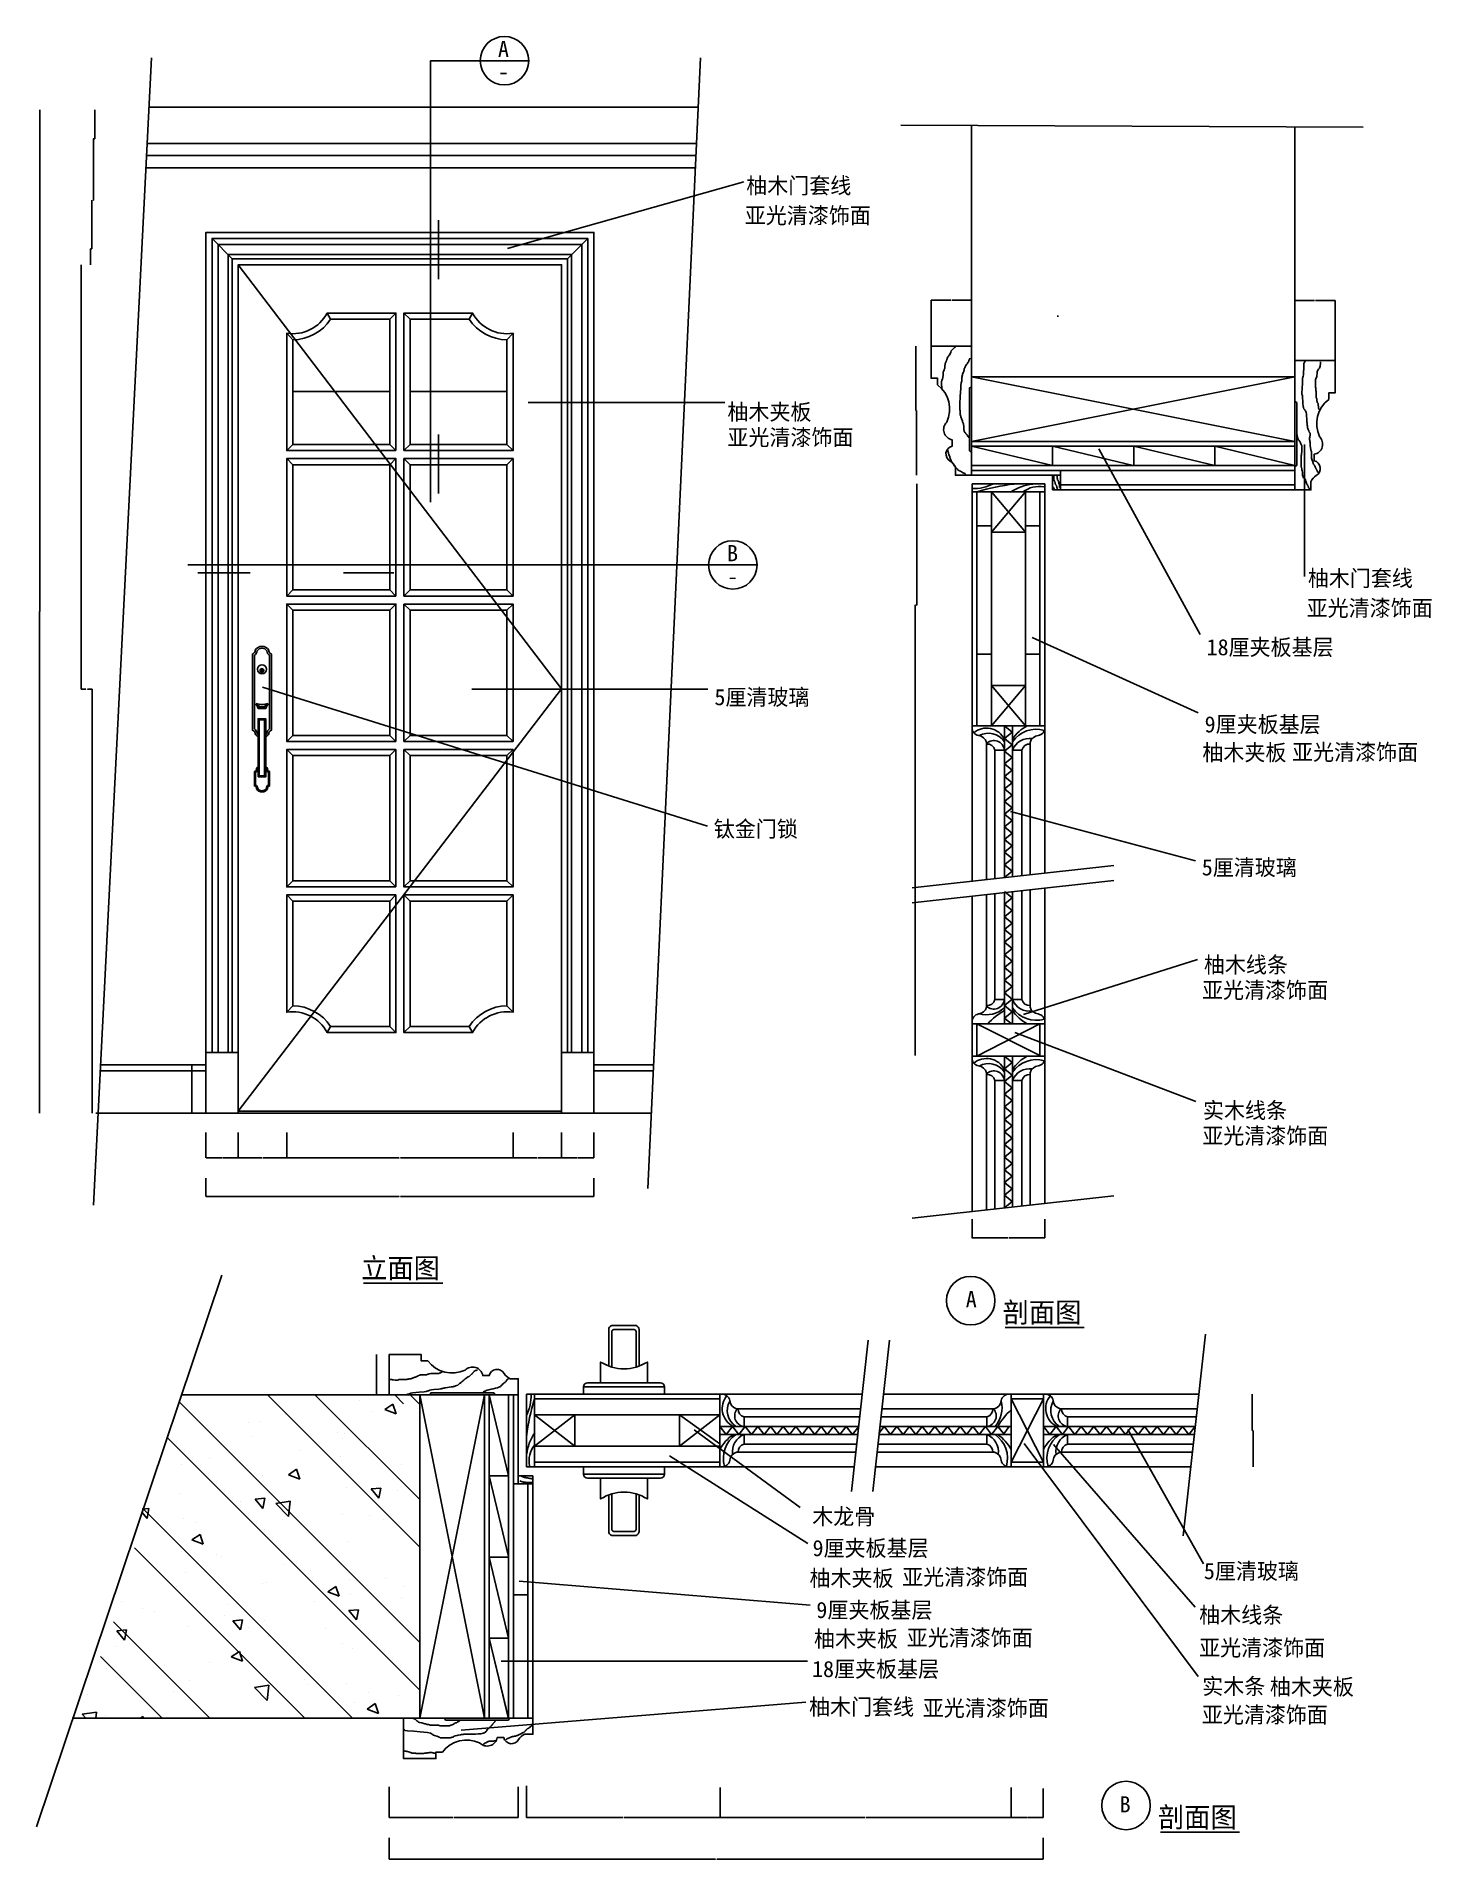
# Model space of a CAD drawing. Header units: metres. Extents: x 150 to 3603, y 192 to 4705.
import ezdxf

# ---------------------------------------------------------------- set-up
doc = ezdxf.new("R2010")
doc.units = ezdxf.units.M
for name, color, linetype in [('2', 2, 'Continuous'), ('3', 3, 'Continuous'), ('4', 4, 'Continuous'), ('7', 7, 'Continuous'), ('BH', 3, 'Continuous'), ('DIM', 3, 'Continuous'), ('LAYER2', 3, 'Continuous'), ('TEXT', 3, 'Continuous')]:
    doc.layers.add(name, color=color, linetype=linetype)
doc.dimstyles.get("Standard").update_dxf_attribs({"dimtxt": 2.5, "dimasz": 2.5, "dimexe": 1.25, "dimexo": 0.625, "dimtad": 1, "dimcen": 2.5, "dimazin": 3, "dimtfac": 1, "dimtmove": 0, "dimatfit": 3})

msp = doc.modelspace()

# ---------------------------------------------------------------- texts
at = {"layer": 'TEXT'}
for s, height, p in [('A', 40, (1292.36, 4653.64)), ('-', 40, (1292.25, 4597.5)), ('B', 40, (1859.49, 3405.62)), ('-', 40, (1859.69, 3347.97)), ('钛金门锁', 40, (1826.51, 2723.1)), ('立面图', 50, (953.65, 1631.03)), ('A', 40, (2450.2, 1559.05)), ('剖面图', 50, (2541.49, 1521.39)), ('B', 40, (2831.01, 308.84)), ('剖面图', 50, (2925.93, 271.93))]:
    msp.add_text(s, height=height, dxfattribs=at).set_placement(p)
at = {"layer": 'TEXT', "char_height": 40, "attachment_point": 1}
for s, insert in [('柚木门套线', (1906.83, 4355.37)), ('亚光清漆饰面', (1903.34, 4281.6)), ('柚木夹板', (1860.32, 3795.25)), ('亚光清漆饰面', (1860.33, 3732.42)), ('柚木门套线', (3296.9, 3383.51)), ('亚光清漆饰面', (3293.98, 3309.73)), ('18厘夹板基层', (3046.38, 3212.88)), ('5厘清玻璃', (1828.14, 3089.39)), ('9厘夹板基层', (3041.47, 3021.99)), ('柚木夹板', (3035.92, 2952.2)), ('亚光清漆饰面', (3257.99, 2953.32)), ('5厘清玻璃', (3034.38, 2667.97)), ('柚木线条', (3039.61, 2426.92)), ('亚光清漆饰面', (3035.03, 2364.13)), ('实木线条', (3037.43, 2066.52)), ('亚光清漆饰面', (3035.62, 2003.55)), ('木龙骨', (2070.2, 1061.22)), ('9厘夹板基层', (2071.06, 983.01)), ('柚木夹板', (2063.5, 908.8)), ('亚光清漆饰面', (2292.95, 911.39)), ('5厘清玻璃', (3039.62, 926.2)), ('9厘夹板基层', (2080.49, 829.87)), ('柚木线条', (3027.9, 817.51)), ('柚木夹板', (2074.58, 758.54)), ('亚光清漆饰面', (2304.03, 761.13)), ('亚光清漆饰面', (3027.9, 736.41)), ('18厘夹板基层', (2069.76, 683.74)), ('实木条', (3035.55, 641.02)), ('柚木夹板', (3202.9, 639.69)), ('柚木门套线', (2062.26, 589.95)), ('亚光清漆饰面', (2343.88, 587.04)), ('亚光清漆饰面', (3034.63, 570.59))]:
    msp.add_mtext(s, dxfattribs=dict(at, insert=insert))

# ---------------------------------------------------------------- blocks, each defined once
blk = doc.blocks.new('BH2')
at = {"layer": 'BH'}
blk.add_lwpolyline([(0, 32), (5, 28), (0, 24), (5, 20), (0, 16), (5, 12), (0, 8), (5, 4), (0, 0)], dxfattribs=at)
blk = doc.blocks.new('*D1')
for p, q in [((158.39, 4522.95), (158.39, 3281.23)), ((158.64, 3281.23), (156.94, 3281.23)), ((157.19, 2039.52), (157.19, 3281.23))]:
    blk.add_line(p, q)
at = {"layer": 'Defpoints'}
for p in [(158.39, 4522.95), (158.39, 3281.23), (157.19, 2039.52)]:
    blk.add_point(p, dxfattribs=at)
at = {"layer": 'BH', "insert": (157.79, 3280.105), "char_height": 1, "attachment_point": 5}
blk.add_mtext('2490', dxfattribs=at)
blk = doc.blocks.new('*D2')
for p, q in [((290.87, 4379.52), (290.87, 4299.52)), ((287.51, 4299.52), (286.9, 4299.52)), ((287.15, 4219.52), (287.15, 4299.52)), ((291.12, 4299.52), (290.51, 4299.52))]:
    blk.add_line(p, q)
at = {"layer": 'Defpoints'}
for p in [(290.87, 4379.52), (290.87, 4299.52), (287.15, 4219.52)]:
    blk.add_point(p, dxfattribs=at)
at = {"layer": 'DIM', "insert": (289.01, 4299.52), "char_height": 1, "attachment_point": 5}
blk.add_mtext('160', dxfattribs=at)
blk = doc.blocks.new('*D3')
for p, q in [((1842.68, 370.2), (1842.68, 296.24)), ((2562.34, 370.2), (2562.34, 296.24)), ((1842.93, 296.24), (2201.01, 296.24)), ((2204.01, 296.24), (2562.09, 296.24))]:
    blk.add_line(p, q)
at = {"layer": 'Defpoints'}
for p in [(1842.68, 370.2), (2562.34, 370.2), (1842.68, 296.24)]:
    blk.add_point(p, dxfattribs=at)
at = {"layer": 'DIM', "insert": (2202.51, 296.24), "char_height": 1, "attachment_point": 5}
blk.add_mtext('270', dxfattribs=at)
blk = doc.blocks.new('*D4')
for p, q in [((991.52, 1442.16), (991.52, 1392.16)), ((991.27, 1392.16), (991.02, 1392.16)), ((991.52, 1342.16), (991.52, 1392.16)), ((991.52, 1392.16), (991.52, 1392.16)), ((991.77, 1392.16), (992.02, 1392.16))]:
    blk.add_line(p, q)
at = {"layer": 'Defpoints'}
for p in [(991.52, 1442.16), (991.52, 1392.16), (991.52, 1342.16)]:
    blk.add_point(p, dxfattribs=at)
at = {"layer": 'DIM', "insert": (991.52, 1393.285), "char_height": 1, "attachment_point": 5}
blk.add_mtext('25', dxfattribs=at)
blk = doc.blocks.new('*D5')
for p, q in [((1022.69, 372.27), (1022.69, 295.96)), ((1342.69, 372.27), (1342.69, 295.96)), ((1022.94, 295.96), (1181.69, 295.96)), ((1183.69, 295.96), (1342.44, 295.96))]:
    blk.add_line(p, q)
at = {"layer": 'Defpoints'}
for p in [(1022.69, 372.27), (1342.69, 372.27), (1022.69, 295.96)]:
    blk.add_point(p, dxfattribs=at)
at = {"layer": 'DIM', "insert": (1182.69, 295.96), "char_height": 1, "attachment_point": 5}
blk.add_mtext('80', dxfattribs=at)
blk = doc.blocks.new('*D6')
for p, q in [((1362.68, 374.6), (1362.68, 296.24)), ((1842.68, 370.2), (1842.68, 296.24)), ((1362.93, 296.24), (1601.18, 296.24)), ((1604.18, 296.24), (1842.43, 296.24))]:
    blk.add_line(p, q)
at = {"layer": 'Defpoints'}
for p in [(1362.68, 374.6), (1842.68, 370.2), (1362.68, 296.24)]:
    blk.add_point(p, dxfattribs=at)
at = {"layer": 'DIM', "insert": (1602.68, 296.24), "char_height": 1, "attachment_point": 5}
blk.add_mtext('120', dxfattribs=at)
blk = doc.blocks.new('*D7')
for p, q in [((260.32, 4138.99), (260.32, 3089.25)), ((260.57, 3089.25), (272.205, 3089.25)), ((276.205, 3089.25), (287.84, 3089.25)), ((288.09, 2039.52), (288.09, 3089.25))]:
    blk.add_line(p, q)
at = {"layer": 'Defpoints'}
for p in [(260.32, 4138.99), (260.32, 3089.25), (288.09, 2039.52)]:
    blk.add_point(p, dxfattribs=at)
at = {"layer": 'BH', "insert": (274.205, 3089.25), "char_height": 1, "attachment_point": 5}
blk.add_mtext('2100', dxfattribs=at)
blk = doc.blocks.new('*D8')
for p, q in [((569.69, 1878.58), (569.69, 1833.15)), ((1529.69, 1878.58), (1529.69, 1833.15)), ((569.94, 1833.15), (1048.19, 1833.15)), ((1051.19, 1833.15), (1529.44, 1833.15))]:
    blk.add_line(p, q)
at = {"layer": 'Defpoints'}
for p in [(569.69, 1878.58), (1529.69, 1878.58), (569.69, 1833.15)]:
    blk.add_point(p, dxfattribs=at)
at = {"layer": 'BH', "insert": (1049.69, 1833.15), "char_height": 1, "attachment_point": 5}
blk.add_mtext('960', dxfattribs=at)
blk = doc.blocks.new('*D9')
for p, q in [((769.69, 1991.49), (769.69, 1928.58)), ((1329.69, 1991.49), (1329.69, 1928.58)), ((769.94, 1928.58), (1048.19, 1928.58)), ((1051.19, 1928.58), (1329.44, 1928.58))]:
    blk.add_line(p, q)
at = {"layer": 'Defpoints'}
for p in [(769.69, 1991.49), (1329.69, 1991.49), (769.69, 1928.58)]:
    blk.add_point(p, dxfattribs=at)
at = {"layer": 'DIM', "insert": (1049.69, 1928.58), "char_height": 1, "attachment_point": 5}
blk.add_mtext('560', dxfattribs=at)
blk = doc.blocks.new('*D10')
for p, q in [((535.04, 2159.52), (535.04, 2099.52)), ((534.79, 2099.52), (534.54, 2099.52)), ((535.04, 2039.52), (535.04, 2099.52)), ((535.04, 2099.52), (535.04, 2099.52)), ((535.29, 2099.52), (535.54, 2099.52))]:
    blk.add_line(p, q)
at = {"layer": 'Defpoints'}
for p in [(535.04, 2159.52), (535.04, 2099.52), (535.04, 2039.52)]:
    blk.add_point(p, dxfattribs=at)
at = {"layer": 'DIM', "insert": (535.04, 2100.645), "char_height": 1, "attachment_point": 5}
blk.add_mtext('0', dxfattribs=at)
blk = doc.blocks.new('*D11')
for p, q in [((569.69, 1991.49), (569.69, 1928.58)), ((649.69, 1991.49), (649.69, 1928.58)), ((569.94, 1928.58), (608.69, 1928.58)), ((610.69, 1928.58), (649.44, 1928.58))]:
    blk.add_line(p, q)
at = {"layer": 'Defpoints'}
for p in [(569.69, 1991.49), (649.69, 1991.49), (569.69, 1928.58)]:
    blk.add_point(p, dxfattribs=at)
at = {"layer": 'DIM', "insert": (609.69, 1928.58), "char_height": 1, "attachment_point": 5}
blk.add_mtext('80', dxfattribs=at)
blk = doc.blocks.new('*D12')
for p, q in [((649.69, 1991.49), (649.69, 1928.58)), ((769.69, 1991.49), (769.69, 1928.58)), ((708.19, 1928.58), (649.44, 1928.58)), ((769.94, 1928.58), (711.19, 1928.58))]:
    blk.add_line(p, q)
at = {"layer": 'Defpoints'}
for p in [(649.69, 1991.49), (769.69, 1991.49), (769.69, 1928.58)]:
    blk.add_point(p, dxfattribs=at)
at = {"layer": 'DIM', "insert": (709.69, 1928.58), "char_height": 1, "attachment_point": 5}
blk.add_mtext('120', dxfattribs=at)
blk = doc.blocks.new('*D13')
for p, q in [((1449.69, 1991.49), (1449.69, 1928.58)), ((1529.69, 1991.49), (1529.69, 1928.58)), ((1449.94, 1928.58), (1488.69, 1928.58)), ((1490.69, 1928.58), (1529.44, 1928.58))]:
    blk.add_line(p, q)
at = {"layer": 'Defpoints'}
for p in [(1449.69, 1991.49), (1529.69, 1991.49), (1449.69, 1928.58)]:
    blk.add_point(p, dxfattribs=at)
at = {"layer": 'DIM', "insert": (1489.69, 1928.58), "char_height": 1, "attachment_point": 5}
blk.add_mtext('80', dxfattribs=at)
blk = doc.blocks.new('*D14')
for p, q in [((1329.69, 1991.49), (1329.69, 1928.58)), ((1449.69, 1991.49), (1449.69, 1928.58)), ((1329.94, 1928.58), (1388.19, 1928.58)), ((1391.19, 1928.58), (1449.44, 1928.58))]:
    blk.add_line(p, q)
at = {"layer": 'Defpoints'}
for p in [(1329.69, 1991.49), (1449.69, 1991.49), (1329.69, 1928.58)]:
    blk.add_point(p, dxfattribs=at)
at = {"layer": 'DIM', "insert": (1389.69, 1928.58), "char_height": 1, "attachment_point": 5}
blk.add_mtext('120', dxfattribs=at)
blk = doc.blocks.new('*D15')
for p, q in [((287.15, 4219.52), (287.15, 4179.25)), ((284.455, 4179.25), (283.51, 4179.25)), ((283.76, 4138.99), (283.76, 4179.25)), ((287.4, 4179.25), (286.455, 4179.25))]:
    blk.add_line(p, q)
at = {"layer": 'Defpoints'}
for p in [(287.15, 4219.52), (287.15, 4179.25), (283.76, 4138.99)]:
    blk.add_point(p, dxfattribs=at)
at = {"layer": 'DIM', "insert": (285.455, 4179.25), "char_height": 1, "attachment_point": 5}
blk.add_mtext('80', dxfattribs=at)
blk = doc.blocks.new('*D16')
for p, q in [((3159.18, 1344.11), (3159.18, 1254.11)), ((3159.43, 1254.11), (3161.2, 1254.11)), ((3161.45, 1164.11), (3161.45, 1254.11))]:
    blk.add_line(p, q)
at = {"layer": 'Defpoints'}
for p in [(3159.18, 1344.11), (3159.18, 1254.11), (3161.45, 1164.11)]:
    blk.add_point(p, dxfattribs=at)
at = {"layer": 'DIM', "insert": (3160.315, 1255.235), "char_height": 1, "attachment_point": 5}
blk.add_mtext('45', dxfattribs=at)
blk = doc.blocks.new('*D17')
for p, q in [((2562.34, 370.2), (2562.34, 296.24)), ((2641.8, 368.26), (2641.8, 296.24)), ((2562.59, 296.24), (2601.07, 296.24)), ((2603.07, 296.24), (2641.55, 296.24))]:
    blk.add_line(p, q)
at = {"layer": 'Defpoints'}
for p in [(2562.34, 370.2), (2641.8, 368.26), (2562.34, 296.24)]:
    blk.add_point(p, dxfattribs=at)
at = {"layer": 'DIM', "insert": (2602.07, 296.24), "char_height": 1, "attachment_point": 5}
blk.add_mtext('20', dxfattribs=at)
blk = doc.blocks.new('*D18')
for p, q in [((2324.73, 2997.33), (2324.73, 2630)), ((2324.48, 2630), (2324.23, 2630)), ((2324.73, 2262.67), (2324.73, 2630)), ((2324.73, 2630), (2324.73, 2630)), ((2324.98, 2630), (2325.23, 2630))]:
    blk.add_line(p, q)
at = {"layer": 'Defpoints'}
for p in [(2324.73, 2997.33), (2324.73, 2630), (2324.73, 2262.67)]:
    blk.add_point(p, dxfattribs=at)
at = {"layer": 'DIM', "insert": (2324.73, 2631.125), "char_height": 1, "attachment_point": 5}
blk.add_mtext('340', dxfattribs=at)
blk = doc.blocks.new('*D19')
for p, q in [((2465.75, 1777.04), (2465.75, 1731.3)), ((2645.75, 1777.04), (2645.75, 1731.3)), ((2554.75, 1731.3), (2465.5, 1731.3)), ((2646, 1731.3), (2556.75, 1731.3))]:
    blk.add_line(p, q)
at = {"layer": 'Defpoints'}
for p in [(2465.75, 1777.04), (2645.75, 1777.04), (2645.75, 1731.3)]:
    blk.add_point(p, dxfattribs=at)
at = {"layer": 'DIM', "insert": (2555.75, 1731.3), "char_height": 1, "attachment_point": 5}
blk.add_mtext('45', dxfattribs=at)
blk = doc.blocks.new('*D20')
for p, q in [((2324.73, 2262.67), (2324.73, 2222.68)), ((2324.48, 2222.68), (2324.23, 2222.68)), ((2324.73, 2182.68), (2324.73, 2222.68)), ((2324.73, 2222.68), (2324.73, 2222.68)), ((2324.98, 2222.68), (2325.23, 2222.68))]:
    blk.add_line(p, q)
at = {"layer": 'Defpoints'}
for p in [(2324.73, 2262.67), (2324.73, 2222.68), (2324.73, 2182.68)]:
    blk.add_point(p, dxfattribs=at)
at = {"layer": 'DIM', "insert": (2324.73, 2223.805), "char_height": 1, "attachment_point": 5}
blk.add_mtext('20', dxfattribs=at)
blk = doc.blocks.new('*D21')
for p, q in [((2329.14, 3597.33), (2329.14, 3297.33)), ((2325.435, 3297.33), (2324.48, 3297.33)), ((2324.73, 2997.33), (2324.73, 3297.33)), ((2329.39, 3297.33), (2328.435, 3297.33))]:
    blk.add_line(p, q)
at = {"layer": 'Defpoints'}
for p in [(2329.14, 3597.33), (2329.14, 3297.33), (2324.73, 2997.33)]:
    blk.add_point(p, dxfattribs=at)
at = {"layer": 'DIM', "insert": (2326.935, 3297.33), "char_height": 1, "attachment_point": 5}
blk.add_mtext('120', dxfattribs=at)
blk = doc.blocks.new('*D22')
for p, q in [((2327.01, 3938.39), (2327.01, 3778.39)), ((2327.26, 3778.39), (2328.26, 3778.39)), ((2328.51, 3618.39), (2328.51, 3778.39))]:
    blk.add_line(p, q)
at = {"layer": 'Defpoints'}
for p in [(2327.01, 3938.39), (2327.01, 3778.39), (2328.51, 3618.39)]:
    blk.add_point(p, dxfattribs=at)
at = {"layer": 'DIM', "insert": (2327.76, 3779.515), "char_height": 1, "attachment_point": 5}
blk.add_mtext('80', dxfattribs=at)
blk = doc.blocks.new('*D23')
for p, q in [((2364.56, 3938.39), (2364.56, 4051.64)), ((2364.81, 4051.64), (2413.56, 4051.64)), ((2415.56, 4051.64), (2464.31, 4051.64)), ((2464.56, 3938.39), (2464.56, 4051.64))]:
    blk.add_line(p, q)
at = {"layer": 'Defpoints'}
for p in [(2364.56, 4051.64), (2364.56, 3938.39), (2464.56, 3938.39)]:
    blk.add_point(p, dxfattribs=at)
at = {"layer": 'DIM', "insert": (2414.56, 4051.64), "char_height": 1, "attachment_point": 5}
blk.add_mtext('25', dxfattribs=at)
blk = doc.blocks.new('*D24')
for p, q in [((3264.56, 3866.39), (3264.56, 4051.2)), ((3264.81, 4051.2), (3313.56, 4051.2)), ((3315.56, 4051.2), (3364.31, 4051.2)), ((3364.56, 3866.39), (3364.56, 4051.2))]:
    blk.add_line(p, q)
at = {"layer": 'Defpoints'}
for p in [(3264.56, 4051.2), (3264.56, 3866.39), (3364.56, 3866.39)]:
    blk.add_point(p, dxfattribs=at)
at = {"layer": 'DIM', "insert": (3314.56, 4051.2), "char_height": 1, "attachment_point": 5}
blk.add_mtext('25', dxfattribs=at)
blk = doc.blocks.new('*D25')
for p, q in [((294.2, 4522.95), (294.2, 4451.23)), ((294.45, 4451.23), (290.62, 4451.23)), ((290.87, 4379.52), (290.87, 4451.23))]:
    blk.add_line(p, q)
at = {"layer": 'Defpoints'}
for p in [(294.2, 4522.95), (294.2, 4451.23), (290.87, 4379.52)]:
    blk.add_point(p, dxfattribs=at)
at = {"layer": 'DIM', "insert": (292.535, 4450.105), "char_height": 1, "attachment_point": 5}
blk.add_mtext('150', dxfattribs=at)
blk = doc.blocks.new('*D26')
for p, q in [((1022.69, 245.96), (1022.69, 192.79)), ((2641.8, 245.96), (2641.8, 192.79)), ((1022.94, 192.79), (1830.745, 192.79)), ((1833.745, 192.79), (2641.55, 192.79))]:
    blk.add_line(p, q)
at = {"layer": 'Defpoints'}
for p in [(1022.69, 245.96), (2641.8, 245.96), (1022.69, 192.79)]:
    blk.add_point(p, dxfattribs=at)
at = {"layer": 'BH', "insert": (1832.245, 192.79), "char_height": 1, "attachment_point": 5}
blk.add_mtext('475', dxfattribs=at)

# ---------------------------------------------------------------- dimensions: what is measured, and where the dimension line sits
at = {"layer": 'BH'}
for base, p1, p2, text, picture, middle in [((158.39, 3281.23), (158.39, 4522.95), (157.19, 2039.52), '2490', '*D1', (157.79, 3280.105)), ((260.32, 3089.25), (260.32, 4138.99), (288.09, 2039.52), '2100', '*D7', (274.205, 3089.25)), ((1022.69, 192.79), (1022.69, 245.96), (2641.8, 245.96), '475', '*D26', (1832.245, 192.79))]:
    dim = msp.add_linear_dim(base=base, p1=p1, p2=p2, text=text, dimstyle='Standard', dxfattribs=at)
    dim.commit()
    dim.dimension.update_dxf_attribs({"geometry": picture, "text_midpoint": middle})
dim = msp.add_linear_dim(base=(569.69, 1833.15), p1=(569.69, 1878.58), p2=(1529.69, 1878.58), dimstyle='Standard', dxfattribs=at)
dim.commit()
dim.dimension.update_dxf_attribs({"geometry": '*D8', "text_midpoint": (1049.69, 1833.15)})
at = {"layer": 'DIM'}
for base, p1, p2, text, picture, middle in [((294.2, 4451.23), (294.2, 4522.95), (290.87, 4379.52), '150', '*D25', (292.535, 4450.105)), ((290.87, 4299.52), (290.87, 4379.52), (287.15, 4219.52), '160', '*D2', (289.01, 4299.52)), ((287.15, 4179.25), (287.15, 4219.52), (283.76, 4138.99), '80', '*D15', (285.455, 4179.25)), ((2364.56, 4051.64), (2364.56, 3938.39), (2464.56, 3938.39), '25', '*D23', (2414.56, 4051.64)), ((3264.56, 4051.2), (3264.56, 3866.39), (3364.56, 3866.39), '25', '*D24', (3314.56, 4051.2)), ((2327.01, 3778.39), (2327.01, 3938.39), (2328.51, 3618.39), '80', '*D22', (2327.76, 3779.515)), ((2329.14, 3297.33), (2329.14, 3597.33), (2324.73, 2997.33), '120', '*D21', (2326.935, 3297.33)), ((2324.73, 2630), (2324.73, 2997.33), (2324.73, 2262.67), '340', '*D18', (2324.73, 2631.125)), ((2324.73, 2222.68), (2324.73, 2262.67), (2324.73, 2182.68), '20', '*D20', (2324.73, 2223.805)), ((2645.75, 1731.3), (2645.75, 1777.04), (2465.75, 1777.04), '45', '*D19', (2555.75, 1731.3)), ((991.52, 1392.16), (991.52, 1442.16), (991.52, 1342.16), '25', '*D4', (991.52, 1393.285)), ((3159.18, 1254.11), (3159.18, 1344.11), (3161.45, 1164.11), '45', '*D16', (3160.315, 1255.235)), ((1022.69, 295.96), (1022.69, 372.27), (1342.69, 372.27), '80', '*D5', (1182.69, 295.96)), ((1362.68, 296.24), (1362.68, 374.6), (1842.68, 370.2), '120', '*D6', (1602.68, 296.24)), ((1842.68, 296.24), (1842.68, 370.2), (2562.34, 370.2), '270', '*D3', (2202.51, 296.24)), ((2562.34, 296.24), (2562.34, 370.2), (2641.8, 368.26), '20', '*D17', (2602.07, 296.24))]:
    dim = msp.add_linear_dim(base=base, p1=p1, p2=p2, text=text, dimstyle='Standard', dxfattribs=at)
    dim.commit()
    dim.dimension.update_dxf_attribs({"geometry": picture, "text_midpoint": middle})
for base, p1, p2, picture, middle in [((535.04, 2099.52), (535.04, 2159.52), (535.04, 2039.52), '*D10', (535.04, 2100.645)), ((569.69, 1928.58), (569.69, 1991.49), (649.69, 1991.49), '*D11', (609.69, 1928.58)), ((769.69, 1928.58), (769.69, 1991.49), (649.69, 1991.49), '*D12', (709.69, 1928.58)), ((769.69, 1928.58), (769.69, 1991.49), (1329.69, 1991.49), '*D9', (1049.69, 1928.58)), ((1329.69, 1928.58), (1329.69, 1991.49), (1449.69, 1991.49), '*D14', (1389.69, 1928.58)), ((1449.69, 1928.58), (1449.69, 1991.49), (1529.69, 1991.49), '*D13', (1489.69, 1928.58))]:
    dim = msp.add_linear_dim(base=base, p1=p1, p2=p2, dimstyle='Standard', dxfattribs=at)
    dim.commit()
    dim.dimension.update_dxf_attribs({"geometry": picture, "text_midpoint": middle})

# ---------------------------------------------------------------- hatches: boundary and pattern name
at = {"layer": '3'}
h = msp.add_hatch(dxfattribs=at)
h.set_pattern_fill('DOLMIT', scale=73.33)
h.paths.add_polyline_path([(3264.56, 3594.39), (3264.56, 3630.39), (2684.82, 3630.39), (2684.82, 3594.39)])
h = msp.add_hatch(dxfattribs=at)
h.set_pattern_fill('DOLMIT', scale=66.67)
h.paths.add_polyline_path([(1330.69, 542.16), (1366.69, 542.16), (1366.69, 1121.82), (1330.69, 1121.82)])
at = {"layer": 'BH'}
h = msp.add_hatch(dxfattribs=at)
h.set_pattern_fill('AR-CONC', scale=40)
h.paths.add_polyline_path([(2464.56, 4484.08), (2464.56, 3862.39), (3264.56, 3862.39), (3264.56, 4480.85)])
h = msp.add_hatch(dxfattribs=at)
h.set_pattern_fill('ANSI32', scale=667)
h.paths.add_polyline_path([(2464.56, 4484.08), (2464.56, 3862.39), (3264.56, 3862.39), (3264.56, 4480.85)])
h = msp.add_hatch(dxfattribs=at)
h.set_pattern_fill('AR-RROOF', scale=300)
h.paths.add_polyline_path([(988.73, 3694.54), (1024.69, 3694.54), (1024.69, 4004.88), (878.22, 4004.88, -0.24), (791.02, 3954.03)])
h.paths.add_polyline_path([(1314.69, 3953.82, -0.25), (1221.17, 4004.88), (1074.69, 4004.88), (1074.69, 3694.54), (1314.69, 3694.54)])
h.paths.add_polyline_path([(988.73, 3694.54), (791.02, 3954.03, -0.01), (784.69, 3953.82), (784.69, 3694.54)])
h.paths.add_polyline_path([(1024.69, 3644.54), (784.69, 3644.54), (784.69, 3334.54), (1024.69, 3334.54)])
h.paths.add_polyline_path([(1074.69, 3581.7), (1074.69, 3334.54), (1263.01, 3334.54)])
h.paths.add_polyline_path([(1263.01, 3334.54), (1314.69, 3334.54), (1314.69, 3644.54), (1074.69, 3644.54), (1074.69, 3581.7)])
h.paths.add_polyline_path([(1074.69, 2974.54), (1314.69, 2974.54), (1314.69, 3266.7), (1301.11, 3284.54), (1074.69, 3284.54)])
h.paths.add_polyline_path([(784.69, 2974.54), (1024.69, 2974.54), (1024.69, 3284.54), (784.69, 3284.54)])
h.paths.add_polyline_path([(784.69, 2924.54), (784.69, 2614.54), (1024.69, 2614.54), (1024.69, 2924.54)])
h.paths.add_polyline_path([(1314.69, 2913.17), (1314.69, 2924.54), (1074.69, 2924.54), (1074.69, 2614.54), (1086.07, 2614.54)])
h.paths.add_polyline_path([(1314.69, 2913.17), (1086.07, 2614.54), (1314.69, 2614.54)])
h.paths.add_polyline_path([(1074.69, 2564.54), (1074.69, 2254.19), (1221.17, 2254.19, -0.25), (1314.69, 2305.26), (1314.69, 2564.54)])
h.paths.add_polyline_path([(838.52, 2291.18, -0.12), (878.22, 2254.19), (1024.69, 2254.19), (1024.69, 2534.36)])
h.paths.add_polyline_path([(784.69, 2305.26, -0.13), (838.52, 2291.18), (1024.69, 2534.36), (1024.69, 2564.54), (784.69, 2564.54)])
h = msp.add_hatch(dxfattribs=at)
h.set_pattern_fill('DOLMIT', scale=50)
h.paths.add_polyline_path([(2477.75, 2998.39), (2513.75, 2998.39), (2513.75, 3577.33), (2477.75, 3577.33)])
h = msp.add_hatch(dxfattribs=at)
h.set_pattern_fill('DOLMIT', scale=50)
h.paths.add_polyline_path([(2633.75, 3577.33), (2597.75, 3577.33), (2597.75, 2998.39), (2633.75, 2998.39)])
h = msp.add_hatch(dxfattribs=at)
h.set_pattern_fill('AR-RROOF', scale=60)
h.paths.add_polyline_path([(727.08, 3172.82, -0.26), (720.41, 3184.07, 0.5), (696.05, 3184.07, -0.26), (689.38, 3172.82), (689.38, 2990.69, -0.26), (696.05, 2979.44, 0.06), (698.81, 2976.63), (698.81, 3015.78), (717.66, 3015.78), (717.66, 2976.63, 0.06), (720.41, 2979.44, -0.26), (727.08, 2990.69)])
h.paths.add_polyline_path([(696.92, 3138.3, -1), (719.54, 3138.3, -1)])
h.paths.add_polyline_path([(703.52, 3135.28, -1), (712.95, 3135.28, -1)])
h.paths.add_polyline_path([(722.37, 3053.12), (717.66, 3041.23), (698.81, 3041.23), (694.1, 3053.12, 0.15)])
h = msp.add_hatch(dxfattribs=at)
h.set_pattern_fill('DOLMIT', scale=50)
h.paths.add_polyline_path([(1841.63, 1293.11), (1841.63, 1332.11), (1382.69, 1332.11), (1382.69, 1293.11)])
h = msp.add_hatch(dxfattribs=at)
h.set_pattern_fill('DOLMIT', scale=50)
h.paths.add_polyline_path([(1382.69, 1215.11), (1382.69, 1176.11), (1841.63, 1176.11), (1841.63, 1215.11)])

# ---------------------------------------------------------------- linework, layer by layer
at = {"layer": '2'}
for p, q in [((296.88, 2039.52), (1672.24, 2039.52)), ((569.69, 2039.52), (1529.69, 2039.52)), ((1058.69, 1342.16), (509.15, 1342.16)), ((1098.69, 542.16), (1098.69, 1342.16)), ((1358.46, 1137.58), (1360.4, 1137.58)), ((238.47, 542.16), (1058.69, 542.16))]:
    msp.add_line(p, q, dxfattribs=at)
msp.add_lwpolyline([(3264.56, 4479.69), (3264.56, 3862.39), (2464.56, 3862.39), (2464.56, 4485.33)], dxfattribs=at)
at = {"layer": '3'}
for p, q in [((1793.68, 4651.83), (1663.56, 1852.74)), ((584.69, 4204.52), (634.69, 4154.52)), ((1464.69, 4154.52), (1514.69, 4204.52)), ((878.22, 4004.88), (869.69, 4019.88)), ((1024.69, 4004.88), (1039.69, 4019.88)), ((1074.69, 4004.88), (1059.69, 4019.88)), ((1229.69, 4019.88), (1221.17, 4004.88)), ((784.69, 3953.82), (769.69, 3969.88)), ((1314.69, 3953.82), (1329.69, 3969.88)), ((2414.43, 3926.19), (2413.06, 3923.45)), ((2415.8, 3928.24), (2414.43, 3926.19)), ((2417.85, 3930.29), (2415.8, 3928.24)), ((2419.91, 3932.34), (2417.85, 3930.29)), ((2422.65, 3934.39), (2419.91, 3932.34)), ((2424.7, 3936.45), (2422.65, 3934.39)), ((2426.75, 3937.82), (2424.7, 3936.45)), ((2427.44, 3937.82), (2426.75, 3937.82)), ((2428.12, 3937.13), (2427.44, 3937.82)), ((2397.32, 3881.03), (2396.63, 3880.35)), ((2398, 3882.4), (2397.32, 3881.03)), ((2398.69, 3883.09), (2398, 3882.4)), ((2399.37, 3891.98), (2398.69, 3890.61)), ((2398.69, 3890.61), (2398.69, 3883.09)), ((2402.11, 3900.19), (2399.37, 3894.72)), ((2399.37, 3894.72), (2399.37, 3891.98)), ((2402.79, 3902.24), (2402.11, 3901.56)), ((2402.11, 3901.56), (2402.11, 3900.19)), ((2403.48, 3903.61), (2402.79, 3902.24)), ((2404.16, 3906.35), (2403.48, 3904.98)), ((2403.48, 3904.98), (2403.48, 3903.61)), ((2406.22, 3911.82), (2404.16, 3907.71)), ((2404.16, 3907.71), (2404.16, 3906.35)), ((2407.59, 3913.19), (2406.22, 3911.82)), ((2408.27, 3914.56), (2407.59, 3913.19)), ((2409.64, 3915.92), (2408.27, 3914.56)), ((2411.01, 3917.98), (2409.64, 3915.92)), ((2412.38, 3920.71), (2411.01, 3917.98)), ((2413.06, 3923.45), (2412.38, 3920.71)), ((2446.61, 3882.4), (2445.92, 3880.35)), ((2447.98, 3884.45), (2446.61, 3882.4)), ((2448.66, 3886.51), (2447.98, 3884.45)), ((2449.35, 3888.56), (2448.66, 3886.51)), ((2450.72, 3889.93), (2449.35, 3888.56)), ((2452.09, 3892.66), (2450.72, 3889.93)), ((2453.45, 3894.03), (2452.09, 3892.66)), ((2454.82, 3896.08), (2453.45, 3894.03)), ((2456.19, 3898.14), (2454.82, 3896.08)), ((2457.56, 3900.19), (2456.19, 3898.14)), ((2458.25, 3902.93), (2457.56, 3900.19)), ((2459.62, 3905.66), (2458.25, 3902.93)), ((2460.3, 3907.03), (2459.62, 3905.66)), ((2460.3, 3908.4), (2460.3, 3907.03)), ((3287.05, 3882.24), (3286.28, 3874.6)), ((3287.81, 3896.76), (3287.05, 3896)), ((3287.05, 3896), (3287.05, 3882.24)), ((3288.58, 3898.29), (3287.81, 3896.76)), ((3289.34, 3899.06), (3288.58, 3898.29)), ((3290.11, 3900.59), (3289.34, 3899.06)), ((3323, 3880.71), (3321.47, 3878.42)), ((3324.53, 3882.24), (3323, 3880.71)), ((3326.06, 3883.77), (3324.53, 3882.24)), ((3326.82, 3886.06), (3326.06, 3883.77)), ((3327.59, 3888.36), (3326.82, 3886.06)), ((3328.35, 3892.94), (3327.59, 3891.41)), ((3327.59, 3891.41), (3327.59, 3888.36)), ((3328.35, 3899.06), (3328.35, 3892.94)), ((2391.15, 3852.3), (2390.47, 3851.62)), ((2390.47, 3851.62), (2390.47, 3839.99)), ((2390.47, 3839.99), (2391.15, 3839.3)), ((2392.52, 3856.41), (2391.15, 3853.67)), ((2391.15, 3853.67), (2391.15, 3852.3)), ((2391.15, 3839.3), (2391.15, 3831.09)), ((2393.21, 3859.14), (2392.52, 3857.77)), ((2392.52, 3857.77), (2392.52, 3856.41)), ((2393.89, 3861.19), (2393.21, 3860.51)), ((2393.21, 3860.51), (2393.21, 3859.14)), ((2394.58, 3863.93), (2393.89, 3863.25)), ((2393.89, 3863.25), (2393.89, 3861.19)), ((2395.26, 3874.88), (2394.58, 3873.51)), ((2394.58, 3873.51), (2394.58, 3863.93)), ((2396.63, 3878.98), (2395.26, 3876.25)), ((2395.26, 3876.25), (2395.26, 3874.88)), ((2396.63, 3880.35), (2396.63, 3878.98)), ((2438.39, 3839.99), (2437.71, 3833.15)), ((2439.08, 3846.83), (2438.39, 3839.99)), ((2439.76, 3849.56), (2439.08, 3846.83)), ((2440.45, 3851.62), (2439.76, 3849.56)), ((2441.13, 3862.56), (2440.45, 3860.51)), ((2440.45, 3860.51), (2440.45, 3851.62)), ((2441.82, 3866.67), (2441.13, 3864.62)), ((2441.13, 3864.62), (2441.13, 3862.56)), ((2442.5, 3868.72), (2441.82, 3866.67)), ((2443.19, 3870.77), (2442.5, 3868.72)), ((2444.55, 3873.51), (2443.19, 3870.77)), ((2445.24, 3874.19), (2444.55, 3873.51)), ((2445.92, 3878.3), (2445.24, 3876.93)), ((2445.24, 3876.93), (2445.24, 3874.19)), ((2445.92, 3880.35), (2445.92, 3878.3)), ((2464.56, 3862.39), (3264.56, 3702.39)), ((2464.56, 3702.39), (3264.56, 3862.39)), ((3283.99, 3844.02), (3283.22, 3836.38)), ((3283.22, 3836.38), (3283.22, 3828.74)), ((3284.75, 3860.08), (3283.99, 3858.55)), ((3283.99, 3858.55), (3283.99, 3844.02)), ((3285.52, 3863.9), (3284.75, 3861.6)), ((3284.75, 3861.6), (3284.75, 3860.08)), ((3286.28, 3866.96), (3285.52, 3863.9)), ((3286.28, 3874.6), (3286.28, 3866.96)), ((3316.88, 3857.02), (3316.11, 3855.49)), ((3316.11, 3855.49), (3316.11, 3836.38)), ((3316.11, 3836.38), (3316.88, 3834.09)), ((3318.41, 3860.84), (3316.88, 3857.78)), ((3316.88, 3857.78), (3316.88, 3857.02)), ((3319.17, 3863.13), (3318.41, 3860.84)), ((3319.94, 3869.25), (3319.17, 3866.19)), ((3319.17, 3866.19), (3319.17, 3863.13)), ((3320.7, 3876.89), (3319.94, 3874.6)), ((3319.94, 3874.6), (3319.94, 3869.25)), ((3321.47, 3878.42), (3320.7, 3876.89)), ((2436.34, 3813.99), (2435.65, 3794.84)), ((2435.65, 3794.84), (2435.65, 3780.47)), ((2437.71, 3833.15), (2436.34, 3813.99)), ((3282.46, 3822.62), (3281.69, 3821.09)), ((3281.69, 3821.09), (3281.69, 3819.57)), ((3281.69, 3819.57), (3282.46, 3818.8)), ((3283.22, 3828.74), (3282.46, 3825.68)), ((3282.46, 3825.68), (3282.46, 3822.62)), ((3282.46, 3818.8), (3283.22, 3817.27)), ((3283.22, 3817.27), (3283.99, 3814.98)), ((3283.99, 3814.98), (3283.99, 3807.34)), ((3283.99, 3807.34), (3284.75, 3804.28)), ((3284.75, 3804.28), (3284.75, 3796.63)), ((3284.75, 3796.63), (3285.52, 3788.99)), ((3316.88, 3834.09), (3316.88, 3827.21)), ((3316.88, 3827.21), (3317.64, 3825.68)), ((3317.64, 3825.68), (3317.64, 3810.39)), ((3317.64, 3810.39), (3318.41, 3809.63)), ((3318.41, 3809.63), (3318.41, 3808.86)), ((3318.41, 3808.86), (3319.17, 3808.1)), ((3319.17, 3808.1), (3319.17, 3802.75)), ((3319.17, 3802.75), (3319.94, 3801.22)), ((3319.94, 3801.22), (3319.94, 3798.16)), ((3319.94, 3798.16), (3320.7, 3798.16)), ((3320.7, 3798.16), (3320.7, 3797.4)), ((3320.7, 3797.4), (3321.47, 3796.63)), ((3321.47, 3796.63), (3322.23, 3795.87)), ((3322.23, 3795.87), (3322.23, 3790.52)), ((3322.23, 3790.52), (3323, 3790.52)), ((3323, 3790.52), (3323, 3783.64)), ((2435.65, 3780.47), (2436.34, 3778.42)), ((2436.34, 3778.42), (2436.34, 3768.84)), ((2436.34, 3768.84), (2437.02, 3766.79)), ((2437.02, 3766.79), (2437.71, 3764.73)), ((2437.71, 3764.73), (2437.71, 3762.68)), ((2437.71, 3762.68), (2439.08, 3760.63)), ((2439.08, 3760.63), (2439.76, 3758.58)), ((2439.76, 3758.58), (2440.45, 3756.53)), ((2440.45, 3756.53), (2441.13, 3754.47)), ((2441.13, 3754.47), (2441.82, 3752.42)), ((2441.82, 3752.42), (2442.5, 3750.37)), ((2442.5, 3750.37), (2443.19, 3749)), ((2443.19, 3749), (2443.87, 3747.63)), ((2443.87, 3747.63), (2443.87, 3746.95)), ((2443.87, 3746.95), (2444.55, 3746.26)), ((2444.55, 3746.26), (2444.55, 3742.84)), ((3285.52, 3788.99), (3286.28, 3785.93)), ((3286.28, 3785.93), (3287.05, 3782.88)), ((3287.05, 3782.88), (3288.58, 3781.35)), ((3288.58, 3781.35), (3289.34, 3779.82)), ((3289.34, 3779.82), (3290.11, 3779.05)), ((3290.11, 3779.05), (3290.87, 3777.53)), ((3290.87, 3777.53), (3291.64, 3776)), ((3291.64, 3776), (3293.17, 3773.7)), ((3293.17, 3773.7), (3293.93, 3770.65)), ((3293.93, 3770.65), (3293.93, 3763)), ((3293.93, 3763), (3294.7, 3759.95)), ((3294.7, 3759.95), (3294.7, 3750.01)), ((3294.7, 3750.01), (3295.46, 3748.48)), ((3295.46, 3748.48), (3295.46, 3742.37)), ((3323, 3783.64), (3323.76, 3782.88)), ((3323.76, 3782.88), (3323.76, 3781.35)), ((2444.55, 3742.84), (2445.24, 3741.47)), ((2445.24, 3741.47), (2445.24, 3729.84)), ((2445.24, 3729.84), (2445.92, 3729.84)), ((2445.92, 3729.84), (2445.92, 3727.79)), ((2445.92, 3727.79), (2446.61, 3727.11)), ((2446.61, 3727.11), (2447.29, 3725.74)), ((2447.29, 3725.74), (2447.98, 3724.37)), ((2447.98, 3724.37), (2448.66, 3723.69)), ((2448.66, 3723.69), (2449.35, 3723.69)), ((2449.35, 3723.69), (2449.35, 3723)), ((2449.35, 3723), (2450.03, 3722.32)), ((2450.03, 3722.32), (2450.72, 3721.64)), ((2450.72, 3721.64), (2450.72, 3720.95)), ((2450.72, 3720.95), (2451.4, 3720.27)), ((2451.4, 3720.27), (2452.09, 3719.58)), ((2452.09, 3719.58), (2452.77, 3718.9)), ((2452.77, 3718.9), (2453.45, 3718.21)), ((2453.45, 3718.21), (2454.14, 3717.53)), ((2454.14, 3717.53), (2454.14, 3716.16)), ((2454.14, 3716.16), (2454.82, 3715.48)), ((2454.82, 3715.48), (2455.51, 3714.79)), ((2455.51, 3714.79), (2456.19, 3714.11)), ((2456.19, 3714.11), (2456.88, 3714.11)), ((2456.88, 3714.11), (2456.88, 3713.43)), ((2456.88, 3713.43), (2457.56, 3713.43)), ((2457.56, 3713.43), (2457.56, 3712.06)), ((2457.56, 3712.06), (2458.25, 3712.06)), ((2458.25, 3712.06), (2458.25, 3711.37)), ((3269.45, 3722.49), (3269.45, 3719.43)), ((3269.45, 3719.43), (3270.22, 3717.14)), ((3270.22, 3717.14), (3272.51, 3709.5)), ((3272.51, 3709.5), (3274.04, 3706.44)), ((3274.04, 3706.44), (3275.57, 3704.15)), ((3275.57, 3704.15), (3276.34, 3702.62)), ((3276.34, 3702.62), (3277.1, 3701.85)), ((3277.1, 3701.85), (3277.87, 3700.33)), ((3277.87, 3700.33), (3278.63, 3698.8)), ((3295.46, 3742.37), (3296.23, 3740.07)), ((3296.23, 3740.07), (3296.23, 3736.25)), ((3296.23, 3736.25), (3296.99, 3733.96)), ((3296.99, 3733.96), (3297.76, 3731.66)), ((3297.76, 3731.66), (3298.52, 3730.14)), ((3298.52, 3730.14), (3299.29, 3728.61)), ((3299.29, 3728.61), (3300.05, 3724.79)), ((3300.05, 3724.79), (3301.58, 3723.26)), ((3301.58, 3712.56), (3300.82, 3710.26)), ((3300.82, 3710.26), (3300.82, 3707.2)), ((3300.82, 3707.2), (3301.58, 3704.15)), ((3301.58, 3723.26), (3303.11, 3722.49)), ((3302.35, 3717.14), (3301.58, 3715.61)), ((3301.58, 3715.61), (3301.58, 3712.56)), ((3301.58, 3704.15), (3301.58, 3701.85)), ((3301.58, 3701.85), (3302.35, 3699.56)), ((3303.11, 3720.2), (3302.35, 3718.67)), ((3302.35, 3718.67), (3302.35, 3717.14)), ((3303.11, 3722.49), (3303.11, 3723.26)), ((3303.11, 3723.26), (3303.11, 3720.2)), ((784.69, 3694.54), (769.69, 3679.54)), ((784.69, 3644.54), (769.69, 3659.54)), ((1024.69, 3694.54), (1039.69, 3679.54)), ((1024.69, 3644.54), (1039.69, 3659.54)), ((1074.69, 3694.54), (1059.69, 3679.54)), ((1059.69, 3659.54), (1074.69, 3644.54)), ((1314.69, 3694.54), (1329.69, 3679.54)), ((1314.69, 3644.54), (1329.69, 3659.54)), ((2405.53, 3680.59), (2406.22, 3680.59)), ((2406.22, 3680.59), (2406.22, 3677.85)), ((2406.22, 3677.85), (2406.9, 3675.8)), ((2406.9, 3675.8), (2407.59, 3673.75)), ((2407.59, 3673.75), (2407.59, 3671.7)), ((2407.59, 3671.7), (2408.27, 3670.33)), ((2408.27, 3670.33), (2408.27, 3668.96)), ((2408.27, 3668.96), (2409.64, 3666.91)), ((2409.64, 3666.91), (2411.01, 3664.17)), ((2411.01, 3664.17), (2411.01, 3662.8)), ((2411.01, 3662.8), (2411.69, 3660.75)), ((2411.69, 3660.75), (2412.38, 3658.7)), ((2412.38, 3658.7), (2413.06, 3656.64)), ((2413.06, 3656.64), (2414.43, 3653.91)), ((3278.63, 3698.8), (3279.4, 3696.5)), ((3279.4, 3696.5), (3280.16, 3694.98)), ((3280.16, 3694.98), (3280.93, 3692.68)), ((3280.93, 3668.99), (3280.16, 3667.46)), ((3280.16, 3667.46), (3280.16, 3638.41)), ((3280.93, 3692.68), (3281.69, 3691.15)), ((3281.69, 3675.1), (3280.93, 3673.57)), ((3280.93, 3673.57), (3280.93, 3668.99)), ((3281.69, 3691.15), (3281.69, 3685.8)), ((3281.69, 3685.8), (3282.46, 3682.75)), ((3282.46, 3675.87), (3281.69, 3675.1)), ((3282.46, 3682.75), (3282.46, 3675.87)), ((3302.35, 3699.56), (3303.11, 3698.03)), ((3303.11, 3698.03), (3303.11, 3689.62)), ((3303.11, 3689.62), (3303.87, 3688.86)), ((3303.87, 3688.86), (3303.87, 3685.04)), ((3303.87, 3685.04), (3304.64, 3683.51)), ((3304.64, 3683.51), (3304.64, 3680.45)), ((3304.64, 3680.45), (3305.4, 3678.92)), ((3305.4, 3678.92), (3306.17, 3677.4)), ((3306.17, 3677.4), (3306.17, 3660.58)), ((3306.17, 3660.58), (3306.93, 3658.29)), ((3306.93, 3658.29), (3308.46, 3653.7)), ((2414.43, 3653.91), (2415.12, 3651.86)), ((2415.12, 3651.86), (2415.8, 3651.17)), ((2415.8, 3651.17), (2415.8, 3649.8)), ((2415.8, 3649.8), (2416.49, 3649.12)), ((2416.49, 3649.12), (2417.17, 3648.44)), ((2417.17, 3648.44), (2417.85, 3648.44)), ((2417.85, 3648.44), (2418.54, 3647.75)), ((2418.54, 3647.75), (2419.22, 3647.07)), ((2419.22, 3647.07), (2419.91, 3646.38)), ((2419.91, 3646.38), (2422.65, 3640.91)), ((2422.65, 3640.91), (2424.02, 3639.54)), ((2424.02, 3639.54), (2424.7, 3638.17)), ((2424.7, 3638.17), (2425.39, 3637.49)), ((2425.39, 3637.49), (2426.07, 3636.81)), ((2426.07, 3636.81), (2426.75, 3636.12)), ((2426.75, 3636.12), (2427.44, 3636.12)), ((2427.44, 3636.12), (2428.12, 3635.44)), ((2428.12, 3635.44), (2428.81, 3634.07)), ((2428.81, 3634.07), (2429.49, 3633.38)), ((2429.49, 3633.38), (2430.86, 3632.02)), ((2430.86, 3632.02), (2431.55, 3631.33)), ((2431.55, 3631.33), (2432.92, 3630.65)), ((2432.92, 3630.65), (2434.29, 3629.96)), ((2434.29, 3629.96), (2434.97, 3629.28)), ((2434.97, 3629.28), (2435.65, 3628.6)), ((2435.65, 3628.6), (2437.71, 3628.6)), ((2437.71, 3628.6), (2437.71, 3627.91)), ((2437.71, 3627.91), (2439.08, 3627.91)), ((2439.08, 3627.91), (2439.76, 3627.23)), ((2439.76, 3627.23), (2441.13, 3625.86)), ((2441.13, 3625.86), (2442.5, 3625.18)), ((2442.5, 3625.18), (2443.87, 3624.49)), ((2443.87, 3624.49), (2445.24, 3623.81)), ((2445.24, 3623.81), (2447.29, 3623.81)), ((2447.29, 3623.81), (2447.98, 3623.12)), ((2447.98, 3623.12), (2447.98, 3622.44)), ((2447.98, 3622.44), (2448.66, 3622.44)), ((2448.66, 3622.44), (2448.66, 3621.07)), ((2667.96, 3617.17), (2667.96, 3608.37)), ((2676.76, 3617.17), (2676.3, 3616.24)), ((2676.3, 3616.24), (2676.3, 3613.93)), ((2676.3, 3613.93), (2676.76, 3613.46)), ((2676.76, 3613.46), (2676.76, 3611.15)), ((2676.76, 3611.15), (2677.22, 3609.76)), ((3280.16, 3638.41), (3280.93, 3637.65)), ((3280.93, 3637.65), (3282.46, 3634.59)), ((3282.46, 3634.59), (3282.46, 3631.53)), ((3282.46, 3631.53), (3283.22, 3629.24)), ((3283.22, 3629.24), (3283.99, 3626.18)), ((3283.99, 3626.18), (3283.99, 3618.54)), ((3283.99, 3618.54), (3284.75, 3616.25)), ((3284.75, 3616.25), (3285.52, 3614.72)), ((3285.52, 3614.72), (3286.28, 3612.42)), ((3286.28, 3612.42), (3287.81, 3611.66)), ((3287.81, 3611.66), (3288.58, 3610.13)), ((3288.58, 3610.13), (3289.34, 3610.13)), ((3289.34, 3610.13), (3289.34, 3609.37)), ((3308.46, 3653.7), (3309.23, 3652.17)), ((3309.23, 3652.17), (3309.23, 3650.64)), ((3309.23, 3650.64), (3309.99, 3649.11)), ((3309.99, 3649.11), (3309.99, 3647.59)), ((3309.99, 3647.59), (3310.76, 3646.06)), ((3310.76, 3646.06), (3310.76, 3645.29)), ((3310.76, 3645.29), (3311.52, 3645.29)), ((3311.52, 3645.29), (3312.29, 3644.53)), ((3312.29, 3644.53), (3312.29, 3643.76)), ((3312.29, 3643.76), (3313.05, 3643)), ((3313.05, 3643), (3314.58, 3641.47)), ((3314.58, 3641.47), (3315.35, 3639.18)), ((3315.35, 3639.18), (3316.11, 3637.65)), ((3316.11, 3637.65), (3316.11, 3636.88)), ((3316.11, 3636.88), (3316.88, 3636.12)), ((3316.88, 3636.12), (3316.88, 3635.36)), ((3316.88, 3635.36), (3317.64, 3634.59)), ((3317.64, 3634.59), (3317.64, 3633.83)), ((3317.64, 3633.83), (3318.41, 3633.06)), ((3318.41, 3633.06), (3319.17, 3631.53)), ((3319.17, 3631.53), (3319.17, 3630.77)), ((3319.17, 3630.77), (3319.94, 3629.24)), ((3319.94, 3629.24), (3320.7, 3628.48)), ((3320.7, 3628.48), (3320.7, 3626.95)), ((3320.7, 3626.95), (3321.47, 3626.95)), ((3321.47, 3626.95), (3321.47, 3626.18)), ((3321.47, 3626.18), (3322.23, 3626.18)), ((3322.23, 3626.18), (3322.23, 3624.65)), ((2665.19, 3589.4), (2665.65, 3588.94)), ((2665.65, 3588.94), (2667.04, 3588.01)), ((2667.04, 3588.01), (2667.96, 3586.63)), ((2667.96, 3608.37), (2668.43, 3607.45)), ((2667.96, 3586.63), (2668.89, 3585.7)), ((2668.43, 3607.45), (2668.89, 3606.52)), ((2668.89, 3606.52), (2669.35, 3605.13)), ((2668.89, 3585.7), (2669.35, 3584.78)), ((2669.35, 3605.13), (2669.82, 3604.21)), ((2669.35, 3584.78), (2669.82, 3583.85)), ((2669.82, 3604.21), (2669.82, 3603.75)), ((2669.82, 3603.75), (2670.28, 3602.82)), ((2669.82, 3583.85), (2670.28, 3583.39)), ((2670.28, 3602.82), (2670.74, 3602.36)), ((2670.28, 3583.39), (2670.74, 3582.46)), ((2670.74, 3602.36), (2670.74, 3601.43)), ((2670.74, 3601.43), (2671.2, 3600.51)), ((2671.2, 3600.51), (2671.67, 3599.12)), ((2671.67, 3599.12), (2671.67, 3597.73)), ((2671.67, 3597.73), (2672.13, 3596.81)), ((2672.13, 3596.81), (2672.13, 3596.34)), ((2672.13, 3596.34), (2672.59, 3595.88)), ((2672.59, 3595.88), (2672.59, 3595.42)), ((2672.59, 3595.42), (2673.06, 3594.96)), ((2673.06, 3594.96), (2673.52, 3594.03)), ((2673.52, 3594.03), (2673.98, 3593.57)), ((2673.98, 3593.57), (2674.45, 3593.1)), ((2674.45, 3593.1), (2674.45, 3592.64)), ((2674.45, 3592.64), (2674.91, 3592.18)), ((2674.91, 3592.18), (2674.91, 3591.25)), ((2674.91, 3591.25), (2675.37, 3590.33)), ((2675.37, 3590.33), (2675.84, 3588.94)), ((2675.84, 3588.94), (2676.76, 3586.16)), ((2676.76, 3586.16), (2676.76, 3585.24)), ((2676.76, 3585.24), (2677.22, 3584.78)), ((2677.22, 3609.76), (2677.22, 3608.37)), ((2677.22, 3608.37), (2677.69, 3607.45)), ((2677.22, 3584.78), (2677.22, 3584.31)), ((2677.22, 3584.31), (2677.69, 3583.85)), ((2677.69, 3607.45), (2677.69, 3606.52)), ((2677.69, 3606.52), (2678.15, 3606.06)), ((2677.69, 3583.85), (2677.69, 3583.39)), ((2677.69, 3583.39), (2678.15, 3582.92)), ((2678.15, 3606.06), (2678.61, 3605.6)), ((2678.15, 3582.92), (2678.15, 3582.46)), ((2678.61, 3605.6), (2679.08, 3604.67)), ((2679.08, 3604.67), (2679.54, 3604.21)), ((2679.54, 3604.21), (2679.54, 3603.75)), ((2679.54, 3603.75), (2680, 3602.82)), ((2680, 3602.82), (2680, 3601.9)), ((2680, 3601.9), (2680.47, 3600.51)), ((2680.47, 3600.51), (2680.47, 3599.58)), ((2680.47, 3599.58), (2680.93, 3598.19)), ((2680.93, 3598.19), (2680.93, 3597.27)), ((2680.93, 3597.27), (2681.39, 3596.34)), ((2681.39, 3596.34), (2681.39, 3595.42)), ((2681.39, 3595.42), (2681.85, 3594.96)), ((2681.85, 3594.96), (2681.85, 3588.94)), ((2681.85, 3588.94), (2682.32, 3588.94)), ((2682.32, 3588.94), (2682.32, 3588.48)), ((2682.32, 3588.48), (2682.78, 3588.48)), ((2682.78, 3588.48), (2682.78, 3588.01)), ((3289.34, 3609.37), (3290.87, 3607.07)), ((3290.87, 3607.07), (3291.64, 3604.02)), ((3291.64, 3604.02), (3293.17, 3600.96)), ((3293.17, 3600.96), (3293.93, 3598.67)), ((3293.93, 3598.67), (3293.93, 3596.37)), ((3293.93, 3596.37), (3294.7, 3596.37)), ((3294.7, 3596.37), (3295.46, 3595.61)), ((3295.46, 3595.61), (3296.23, 3595.61)), ((3296.23, 3595.61), (3296.23, 3594.08)), ((3296.23, 3594.08), (3296.99, 3593.32)), ((3296.99, 3593.32), (3296.99, 3592.55)), ((3296.99, 3592.55), (3297.76, 3591.79)), ((3297.76, 3591.79), (3297.76, 3590.26)), ((3297.76, 3590.26), (3298.52, 3589.49)), ((3298.52, 3589.49), (3298.52, 3587.2)), ((3298.52, 3587.2), (3299.29, 3587.2)), ((3299.29, 3587.2), (3300.05, 3586.44)), ((3300.05, 3586.44), (3300.05, 3584.14)), ((3300.05, 3584.14), (3301.58, 3584.14)), ((3301.58, 3584.14), (3301.58, 3583.38)), ((3301.58, 3583.38), (3302.35, 3582.61)), ((3302.35, 3582.61), (3302.35, 3581.85)), ((784.69, 3334.54), (769.69, 3319.54)), ((784.69, 3284.54), (769.69, 3299.54)), ((1024.69, 3334.54), (1039.69, 3319.54)), ((1024.69, 3284.54), (1039.69, 3299.54)), ((1074.69, 3334.54), (1059.69, 3319.54)), ((1074.69, 3284.54), (1059.69, 3299.54)), ((1314.69, 3334.54), (1329.69, 3319.54)), ((1314.69, 3284.54), (1329.69, 3299.54)), ((703.62, 3136.22), (712.85, 3136.22)), ((703.62, 3134.34), (712.85, 3134.34)), ((784.69, 2974.54), (769.69, 2959.54)), ((784.69, 2924.54), (769.69, 2939.54)), ((1024.69, 2974.54), (1039.69, 2959.54)), ((1024.69, 2924.54), (1039.69, 2939.54)), ((1074.69, 2974.54), (1059.69, 2959.54)), ((1074.69, 2924.54), (1059.69, 2939.54)), ((1314.69, 2974.54), (1329.69, 2959.54)), ((1314.69, 2924.54), (1329.69, 2939.54)), ((2501.73, 2953.22), (2501.73, 2617.74)), ((2522.27, 2938.39), (2522.27, 2620)), ((2589.23, 2938.39), (2589.23, 2627.37)), ((2609.77, 2953.22), (2609.77, 2629.63)), ((784.69, 2614.54), (769.69, 2599.54)), ((784.69, 2564.54), (769.69, 2579.54)), ((1024.69, 2614.54), (1039.69, 2599.54)), ((1039.69, 2579.54), (1024.69, 2564.54)), ((1074.69, 2614.54), (1059.69, 2599.54)), ((1074.69, 2564.54), (1059.69, 2579.54)), ((1314.69, 2614.54), (1329.69, 2599.54)), ((1314.69, 2564.54), (1329.69, 2579.54)), ((2501.73, 2580.53), (2501.73, 2301.84)), ((2522.27, 2582.79), (2522.27, 2320.67)), ((2589.23, 2590.16), (2589.23, 2320.67)), ((2609.77, 2592.42), (2609.77, 2301.84)), ((784.69, 2305.26), (769.69, 2289.19)), ((1314.69, 2305.26), (1329.69, 2289.19)), ((2633.75, 2260.67), (2477.75, 2180.67)), ((2477.75, 2260.67), (2633.75, 2182.56)), ((878.22, 2254.19), (869.69, 2239.19)), ((1024.69, 2254.19), (1039.69, 2239.19)), ((1074.69, 2254.19), (1059.69, 2239.19)), ((1221.17, 2254.19), (1229.69, 2239.19)), ((2501.73, 2135.51), (2501.73, 1800.02)), ((2609.77, 2135.51), (2609.77, 1811.92)), ((2522.27, 2120.67), (2522.27, 1802.28)), ((2589.23, 2120.67), (2589.23, 1809.66)), ((649.69, 2044.52), (1449.69, 2044.52)), ((1153.82, 1399.15), (1154.71, 1399.15)), ((1153.82, 1398.7), (1153.82, 1399.15)), ((1154.71, 1399.15), (1155.16, 1399.6)), ((1232.17, 1398.7), (1232.62, 1399.6)), ((1232.62, 1399.6), (1233.06, 1400.05)), ((1233.06, 1400.49), (1233.96, 1401.39)), ((1233.06, 1400.05), (1233.06, 1400.49)), ((1233.96, 1401.39), (1234.41, 1401.84)), ((1234.41, 1401.84), (1234.85, 1401.84)), ((1234.85, 1401.84), (1235.75, 1402.28)), ((1235.75, 1402.28), (1238.44, 1402.28)), ((1238.44, 1402.28), (1238.88, 1402.73)), ((1238.88, 1402.73), (1239.33, 1403.18)), ((1239.33, 1403.18), (1239.78, 1403.18)), ((1239.78, 1403.18), (1240.23, 1403.63)), ((1240.23, 1403.63), (1240.67, 1403.63)), ((1240.67, 1403.63), (1240.67, 1404.07)), ((1023.98, 1381.26), (1024.43, 1380.81)), ((1024.43, 1380.81), (1024.88, 1380.36)), ((1024.88, 1380.36), (1026.22, 1380.36)), ((1026.22, 1380.36), (1027.12, 1379.91)), ((1027.12, 1379.91), (1029.8, 1379.91)), ((1029.8, 1379.91), (1031.59, 1379.47)), ((1031.59, 1379.47), (1033.39, 1379.47)), ((1033.39, 1379.47), (1037.86, 1379.02)), ((1037.86, 1379.02), (1044.13, 1379.02)), ((1044.13, 1379.02), (1045.03, 1379.47)), ((1045.03, 1379.47), (1046.37, 1379.47)), ((1046.37, 1379.47), (1047.71, 1379.91)), ((1047.71, 1379.91), (1049.05, 1380.36)), ((1049.05, 1380.36), (1067.41, 1380.36)), ((1067.41, 1380.36), (1067.86, 1380.81)), ((1067.86, 1380.81), (1069.65, 1380.81)), ((1069.65, 1380.81), (1070.99, 1381.26)), ((1070.99, 1381.26), (1072.78, 1381.7)), ((1072.78, 1381.7), (1074.57, 1381.7)), ((1074.57, 1381.7), (1076.37, 1382.15)), ((1076.37, 1382.15), (1078.16, 1382.6)), ((1078.16, 1382.6), (1079.5, 1383.05)), ((1079.5, 1383.05), (1080.84, 1383.94)), ((1080.84, 1383.94), (1082.63, 1384.39)), ((1082.63, 1384.39), (1083.98, 1384.84)), ((1083.98, 1384.84), (1085.32, 1385.28)), ((1085.32, 1385.28), (1086.21, 1385.73)), ((1086.21, 1385.73), (1088.01, 1385.73)), ((1088.01, 1385.73), (1088.45, 1386.18)), ((1088.45, 1386.18), (1089.35, 1386.18)), ((1089.35, 1386.18), (1090.24, 1386.63)), ((1090.24, 1386.63), (1091.59, 1387.52)), ((1091.59, 1387.52), (1092.93, 1388.41)), ((1092.93, 1388.41), (1094.27, 1389.31)), ((1094.27, 1389.31), (1095.62, 1389.76)), ((1095.62, 1389.76), (1096.96, 1390.65)), ((1096.96, 1390.65), (1097.86, 1390.65)), ((1097.86, 1390.65), (1099.2, 1391.1)), ((1099.2, 1391.1), (1100.54, 1391.55)), ((1100.54, 1391.55), (1106.81, 1391.55)), ((1106.81, 1391.55), (1111.29, 1391.99)), ((1111.29, 1391.99), (1115.76, 1391.99)), ((1115.76, 1391.99), (1117.11, 1392.44)), ((1117.11, 1392.44), (1118.45, 1393.34)), ((1118.45, 1393.34), (1120.24, 1393.78)), ((1120.24, 1393.78), (1122.03, 1394.68)), ((1122.03, 1394.68), (1126.51, 1395.13)), ((1123.37, 1353.52), (1127.85, 1354.41)), ((1126.51, 1395.13), (1130.99, 1395.57)), ((1127.85, 1354.41), (1133.22, 1355.31)), ((1130.99, 1395.57), (1143.07, 1395.57)), ((1133.22, 1355.31), (1145.76, 1356.2)), ((1143.07, 1395.57), (1143.52, 1395.13)), ((1143.52, 1395.13), (1146.21, 1395.13)), ((1145.76, 1356.2), (1150.24, 1357.1)), ((1146.21, 1395.13), (1146.66, 1395.57)), ((1146.66, 1395.57), (1147.1, 1395.57)), ((1147.1, 1396.02), (1148, 1396.02)), ((1147.1, 1395.57), (1147.1, 1396.02)), ((1148, 1396.02), (1148.45, 1396.47)), ((1148.45, 1396.47), (1149.34, 1396.92)), ((1149.34, 1396.92), (1150.69, 1396.92)), ((1150.24, 1357.1), (1152.03, 1357.55)), ((1150.69, 1397.36), (1152.03, 1397.36)), ((1150.69, 1396.92), (1150.69, 1397.36)), ((1152.03, 1397.81), (1152.48, 1397.81)), ((1152.03, 1397.36), (1152.03, 1397.81)), ((1152.03, 1357.55), (1153.37, 1357.99)), ((1152.48, 1397.81), (1152.92, 1398.26)), ((1152.92, 1398.26), (1153.37, 1398.26)), ((1153.37, 1398.26), (1153.82, 1398.7)), ((1153.37, 1357.99), (1154.71, 1358.44)), ((1154.71, 1358.44), (1156.06, 1358.44)), ((1156.06, 1358.44), (1156.95, 1358.89)), ((1156.95, 1358.89), (1159.19, 1358.89)), ((1159.19, 1358.89), (1160.98, 1359.33)), ((1160.98, 1359.33), (1162.77, 1359.78)), ((1162.77, 1359.78), (1167.25, 1360.68)), ((1167.25, 1360.68), (1171.73, 1361.12)), ((1171.73, 1361.12), (1176.2, 1362.02)), ((1176.2, 1362.02), (1180.68, 1362.47)), ((1180.68, 1362.47), (1182.47, 1362.91)), ((1182.47, 1362.91), (1184.26, 1363.36)), ((1184.26, 1363.36), (1185.61, 1363.81)), ((1185.61, 1363.81), (1186.5, 1364.26)), ((1186.5, 1364.26), (1187.4, 1364.26)), ((1187.4, 1364.26), (1188.74, 1364.7)), ((1188.74, 1364.7), (1190.08, 1365.15)), ((1190.08, 1365.15), (1192.77, 1366.05)), ((1192.77, 1366.05), (1194.11, 1367.39)), ((1194.11, 1367.39), (1195.46, 1368.73)), ((1195.46, 1368.73), (1196.8, 1370.07)), ((1196.8, 1370.07), (1198.59, 1371.41)), ((1198.59, 1371.41), (1199.93, 1372.31)), ((1199.93, 1372.31), (1201.28, 1373.2)), ((1201.28, 1373.2), (1202.17, 1374.1)), ((1202.17, 1374.1), (1202.62, 1374.55)), ((1202.62, 1374.55), (1203.07, 1374.99)), ((1203.07, 1374.99), (1203.96, 1374.99)), ((1203.96, 1374.99), (1204.41, 1375.44)), ((1204.41, 1375.44), (1205.31, 1376.34)), ((1205.31, 1376.34), (1206.2, 1377.68)), ((1206.2, 1377.68), (1207.99, 1379.02)), ((1207.99, 1379.02), (1209.78, 1380.36)), ((1209.78, 1380.36), (1211.57, 1381.7)), ((1211.57, 1381.7), (1212.47, 1382.6)), ((1212.47, 1382.6), (1213.81, 1383.94)), ((1213.81, 1383.94), (1215.16, 1384.84)), ((1215.16, 1384.84), (1216.05, 1385.73)), ((1216.05, 1385.73), (1216.95, 1386.18)), ((1216.95, 1386.18), (1218.29, 1386.63)), ((1218.29, 1386.63), (1219.18, 1387.07)), ((1219.18, 1387.07), (1220.08, 1387.52)), ((1220.08, 1387.52), (1221.42, 1387.97)), ((1221.42, 1387.97), (1221.87, 1388.86)), ((1221.87, 1388.86), (1222.77, 1389.31)), ((1222.77, 1389.31), (1223.66, 1390.2)), ((1223.66, 1390.2), (1224.11, 1391.1)), ((1224.11, 1391.1), (1225.45, 1391.99)), ((1225.45, 1391.99), (1226.35, 1392.89)), ((1226.35, 1392.89), (1227.24, 1393.34)), ((1227.24, 1393.34), (1227.69, 1394.23)), ((1227.69, 1394.23), (1228.59, 1394.68)), ((1228.59, 1394.68), (1229.03, 1395.13)), ((1229.03, 1395.13), (1229.48, 1396.02)), ((1229.48, 1396.02), (1231.27, 1397.81)), ((1231.27, 1397.81), (1232.17, 1398.7)), ((1263.51, 1353.07), (1265.3, 1353.97)), ((1265.3, 1353.97), (1269.78, 1354.86)), ((1269.78, 1354.86), (1275.15, 1356.2)), ((1275.15, 1356.2), (1280.52, 1357.55)), ((1280.52, 1357.55), (1285.89, 1358.89)), ((1285.89, 1358.89), (1291.27, 1359.78)), ((1291.27, 1359.78), (1293.06, 1360.68)), ((1293.06, 1360.68), (1294.4, 1361.57)), ((1294.4, 1361.57), (1295.74, 1362.02)), ((1295.74, 1362.02), (1297.09, 1362.47)), ((1297.09, 1362.47), (1298.43, 1363.36)), ((1298.43, 1363.36), (1300.22, 1365.15)), ((1300.22, 1365.15), (1301.56, 1366.05)), ((1301.56, 1366.05), (1302.91, 1367.39)), ((1302.91, 1367.39), (1304.7, 1369.18)), ((1304.7, 1369.18), (1306.04, 1370.52)), ((1306.04, 1370.52), (1307.83, 1371.86)), ((1307.83, 1371.86), (1309.17, 1372.76)), ((1309.17, 1372.76), (1310.07, 1373.65)), ((1310.07, 1373.65), (1310.52, 1373.65)), ((1310.52, 1374.1), (1310.97, 1374.1)), ((1310.52, 1373.65), (1310.52, 1374.1)), ((1310.97, 1374.55), (1311.41, 1374.99)), ((1310.97, 1374.1), (1310.97, 1374.55)), ((1311.41, 1374.99), (1312.31, 1375.89)), ((1312.31, 1375.89), (1312.76, 1376.34)), ((1312.76, 1376.34), (1313.2, 1377.23)), ((1313.2, 1377.23), (1314.1, 1377.68)), ((1314.1, 1378.57), (1314.55, 1379.02)), ((1314.1, 1377.68), (1314.1, 1378.57)), ((1314.55, 1379.02), (1315.44, 1379.91)), ((1315.44, 1379.91), (1315.89, 1380.81)), ((1315.89, 1380.81), (1316.34, 1381.26)), ((1316.34, 1381.26), (1316.79, 1381.26)), ((1316.79, 1381.26), (1317.68, 1382.15)), ((1317.68, 1382.15), (1318.13, 1382.15)), ((1318.13, 1382.15), (1318.58, 1382.6)), ((1318.58, 1382.6), (1319.02, 1383.05)), ((1319.02, 1383.49), (1319.92, 1383.49)), ((1319.02, 1383.05), (1319.02, 1383.49)), ((1319.92, 1383.49), (1319.92, 1383.94)), ((1066.96, 1343.23), (1067.86, 1343.23)), ((1067.86, 1343.23), (1069.2, 1343.68)), ((1069.2, 1343.68), (1070.99, 1343.68)), ((1070.99, 1343.68), (1072.34, 1344.12)), ((1072.34, 1344.12), (1073.68, 1344.57)), ((1073.68, 1344.57), (1075.02, 1345.47)), ((1075.02, 1345.47), (1076.37, 1346.36)), ((1076.37, 1346.36), (1080.84, 1347.7)), ((1080.84, 1347.7), (1096.96, 1349.04)), ((1096.96, 1349.04), (1109.5, 1349.94)), ((1258.69, 542.16), (1098.69, 1342.16)), ((1258.69, 1342.16), (1098.69, 542.16)), ((1109.5, 1349.94), (1114.87, 1350.83)), ((1114.87, 1350.83), (1116.66, 1351.28)), ((1116.66, 1351.28), (1118, 1351.73)), ((1118, 1351.73), (1118.9, 1352.18)), ((1118.9, 1352.18), (1119.35, 1352.18)), ((1119.35, 1352.18), (1120.69, 1352.62)), ((1120.69, 1352.62), (1122.03, 1353.07)), ((1122.03, 1353.07), (1123.37, 1353.52)), ((1253.21, 1347.26), (1254.11, 1347.7)), ((1254.11, 1347.7), (1255.45, 1348.6)), ((1255.45, 1348.6), (1256.79, 1349.49)), ((1256.79, 1349.49), (1258.14, 1350.39)), ((1258.14, 1350.39), (1259.48, 1351.28)), ((1259.48, 1351.28), (1260.82, 1351.73)), ((1260.82, 1351.73), (1262.16, 1352.62)), ((1262.16, 1352.62), (1263.51, 1353.07)), ((2642.34, 1332.11), (2562.34, 1176.11)), ((2562.34, 1332.11), (2642.34, 1176.11)), ((1886.79, 1308.12), (2190.09, 1308.12)), ((1901.63, 1287.59), (2187.83, 1287.59)), ((2240.58, 1287.59), (2502.34, 1287.59)), ((2242.84, 1308.12), (2517.18, 1308.12)), ((2687.51, 1308.12), (3022.99, 1308.12)), ((2702.34, 1287.59), (3020.73, 1287.59)), ((1901.63, 1220.63), (2180.46, 1220.63)), ((2233.21, 1220.63), (2502.34, 1220.63)), ((2702.34, 1220.63), (3013.36, 1220.63)), ((1886.79, 1200.09), (2178.19, 1200.09)), ((2230.95, 1200.09), (2521.18, 1200.09)), ((2687.51, 1200.09), (3011.1, 1200.09)), ((1346.81, 1129.82), (1348.27, 1128.85)), ((1347.78, 1141.95), (1348.75, 1141.46)), ((1348.27, 1128.85), (1349.72, 1128.37)), ((1348.75, 1141.46), (1350.21, 1140.98)), ((1349.72, 1128.37), (1351.18, 1127.4)), ((1350.21, 1140.98), (1351.18, 1140.49)), ((1351.18, 1140.49), (1352.63, 1140.01)), ((1352.63, 1140.01), (1353.61, 1139.52)), ((1353.61, 1139.52), (1354.58, 1139.04)), ((1354.58, 1139.04), (1356.03, 1138.55)), ((1356.03, 1138.55), (1357, 1138.07)), ((1357, 1138.07), (1358.46, 1137.58)), ((1360.4, 1137.58), (1361.86, 1137.1)), ((1361.86, 1137.1), (1362.83, 1137.1)), ((1362.83, 1137.1), (1364.28, 1136.61)), ((1364.28, 1136.61), (1366.22, 1136.61)), ((1366.22, 1136.61), (1367.19, 1136.13)), ((1367.19, 1136.13), (1369.62, 1136.13)), ((1369.62, 1136.13), (1370.11, 1135.64)), ((1370.11, 1135.64), (1371.56, 1135.64)), ((1371.56, 1135.64), (1373.02, 1135.16)), ((1373.02, 1135.16), (1374.96, 1135.16)), ((1374.96, 1135.16), (1376.42, 1134.67)), ((1376.42, 1134.67), (1377.87, 1134.67)), ((1377.87, 1134.67), (1378.84, 1134.19)), ((1351.18, 1127.4), (1352.63, 1126.91)), ((1352.63, 1126.91), (1354.58, 1126.91)), ((1354.58, 1126.91), (1355.06, 1126.43)), ((1355.06, 1126.43), (1357, 1126.43)), ((1357, 1126.43), (1357.49, 1125.94)), ((1357.49, 1125.94), (1360.4, 1125.94)), ((1360.4, 1125.94), (1361.37, 1125.46)), ((1361.37, 1125.46), (1369.14, 1125.46)), ((1369.14, 1125.46), (1370.11, 1124.97)), ((1370.11, 1124.97), (1378.69, 1124.97)), ((1082.5, 542.04), (1082.5, 541.47)), ((1057.47, 514.75), (1058.04, 514.75)), ((1058.04, 514.75), (1058.61, 514.19)), ((1058.61, 514.19), (1059.74, 513.62)), ((1059.74, 513.62), (1060.88, 513.05)), ((1060.88, 513.05), (1062.59, 511.91)), ((1062.59, 511.91), (1068.28, 510.77)), ((1068.28, 510.77), (1084.21, 509.64)), ((1082.5, 541.47), (1083.07, 541.47)), ((1083.07, 541.47), (1084.77, 540.33)), ((1084.21, 509.64), (1100.13, 507.93)), ((1084.77, 540.33), (1087.05, 539.2)), ((1087.05, 539.2), (1091.6, 535.79)), ((1091.6, 535.79), (1093.88, 534.08)), ((1093.88, 534.08), (1095.58, 532.37)), ((1095.58, 532.37), (1097.86, 531.24)), ((1097.86, 531.24), (1103.55, 530.1)), ((1100.13, 507.93), (1118.34, 506.8)), ((1103.55, 530.1), (1109.23, 528.96)), ((1109.23, 528.96), (1111.51, 528.4)), ((1111.51, 528.4), (1113.78, 527.83)), ((1113.78, 527.83), (1114.92, 527.26)), ((1114.92, 527.26), (1116.06, 527.26)), ((1116.06, 527.26), (1116.63, 526.69)), ((1116.63, 526.69), (1118.34, 526.69)), ((1118.34, 526.69), (1120.61, 526.12)), ((1118.34, 506.8), (1125.16, 505.09)), ((1120.61, 526.12), (1122.89, 525.55)), ((1122.89, 525.55), (1124.59, 524.99)), ((1124.59, 524.99), (1143.36, 524.99)), ((1125.16, 505.09), (1127.44, 503.95)), ((1127.44, 503.95), (1129.14, 502.82)), ((1129.14, 502.82), (1130.28, 502.25)), ((1130.28, 502.25), (1131.42, 501.11)), ((1131.42, 501.11), (1133.13, 499.97)), ((1133.13, 499.97), (1135.4, 498.84)), ((1135.4, 498.84), (1141.09, 497.7)), ((1141.09, 497.7), (1143.36, 496.56)), ((1143.36, 524.99), (1145.07, 524.42)), ((1143.36, 496.56), (1145.07, 496)), ((1145.07, 524.42), (1146.78, 523.85)), ((1146.78, 523.85), (1147.35, 523.85)), ((1147.35, 523.85), (1148.48, 523.28)), ((1148.48, 523.28), (1172.38, 523.28)), ((1172.38, 523.28), (1174.08, 523.85)), ((1174.08, 523.85), (1175.79, 524.42)), ((1175.79, 524.42), (1176.93, 524.99)), ((1176.93, 524.99), (1178.63, 525.55)), ((1178.63, 525.55), (1180.34, 526.69)), ((1180.34, 526.69), (1182.05, 527.26)), ((1182.05, 527.26), (1183.75, 528.4)), ((1182.05, 496), (1184.32, 497.13)), ((1183.75, 528.4), (1184.89, 529.53)), ((1184.32, 497.13), (1186.03, 498.27)), ((1184.89, 529.53), (1186.03, 529.53)), ((1186.03, 529.53), (1187.17, 530.1)), ((1186.03, 498.27), (1191.72, 498.84)), ((1187.17, 530.1), (1187.73, 530.1)), ((1187.73, 530.1), (1188.87, 530.67)), ((1188.87, 530.67), (1190.01, 530.67)), ((1190.01, 530.67), (1191.15, 531.81)), ((1191.15, 531.81), (1192.29, 532.37)), ((1191.72, 498.84), (1193.99, 499.97)), ((1192.29, 532.37), (1193.42, 532.94)), ((1193.42, 532.94), (1194.56, 534.08)), ((1193.99, 499.97), (1199.68, 501.11)), ((1194.56, 534.08), (1195.7, 534.65)), ((1195.7, 534.65), (1196.84, 534.65)), ((1196.84, 534.65), (1196.84, 535.22)), ((1199.68, 501.11), (1201.96, 501.68)), ((1201.96, 501.68), (1205.94, 501.68)), ((1205.94, 501.68), (1207.64, 502.25)), ((1207.64, 502.25), (1211.06, 502.25)), ((1211.06, 502.25), (1212.76, 502.82)), ((1212.76, 502.82), (1236.65, 502.82)), ((1236.65, 502.82), (1243.48, 503.39)), ((1243.48, 503.39), (1250.31, 503.39)), ((1250.31, 503.39), (1256, 504.52)), ((1256, 504.52), (1258.27, 505.09)), ((1258.27, 505.09), (1259.41, 506.23)), ((1259.41, 506.23), (1259.98, 506.8)), ((1259.98, 506.8), (1261.12, 507.36)), ((1261.12, 507.36), (1261.68, 508.5)), ((1261.68, 508.5), (1262.82, 509.07)), ((1262.82, 509.07), (1263.96, 510.21)), ((1263.96, 510.21), (1264.53, 510.77)), ((1264.53, 510.77), (1265.1, 511.91)), ((1265.1, 511.91), (1265.67, 513.62)), ((1265.67, 513.62), (1266.8, 514.75)), ((1266.8, 514.75), (1267.94, 515.89)), ((1267.94, 515.89), (1269.65, 517.6)), ((1269.65, 517.6), (1271.35, 518.73)), ((1271.35, 518.73), (1273.06, 519.87)), ((1273.06, 519.87), (1274.2, 521.01)), ((1274.2, 521.01), (1275.34, 522.14)), ((1275.34, 522.14), (1275.9, 522.71)), ((1275.9, 522.71), (1276.47, 523.85)), ((1276.47, 523.85), (1277.61, 524.99)), ((1277.61, 524.99), (1278.18, 525.55)), ((1278.18, 525.55), (1278.75, 526.69)), ((1278.75, 526.69), (1279.32, 527.26)), ((1279.32, 527.26), (1279.89, 527.83)), ((1279.89, 527.83), (1280.46, 528.96)), ((1280.46, 528.96), (1281.59, 529.53)), ((1281.59, 529.53), (1282.16, 530.67)), ((1282.16, 530.67), (1282.73, 531.24)), ((1282.73, 531.24), (1283.3, 531.81)), ((1283.3, 531.81), (1283.87, 532.37)), ((1283.87, 532.37), (1284.44, 532.94)), ((1284.44, 533.51), (1285.01, 534.08)), ((1284.44, 532.94), (1284.44, 533.51)), ((1285.01, 534.08), (1285.58, 534.65)), ((1285.58, 535.79), (1286.14, 535.79)), ((1285.58, 534.65), (1285.58, 535.79)), ((1286.14, 536.35), (1286.71, 536.35)), ((1286.14, 535.79), (1286.14, 536.35)), ((1286.71, 536.35), (1287.28, 536.92)), ((1327.1, 496), (1328.24, 496.56)), ((1328.24, 496.56), (1331.65, 496.56)), ((1331.65, 496.56), (1332.79, 497.13)), ((1332.79, 497.13), (1333.93, 497.13)), ((1333.93, 497.13), (1335.06, 497.7)), ((1335.06, 497.7), (1336.2, 497.7)), ((1336.2, 497.7), (1337.34, 498.27)), ((1337.34, 498.27), (1339.05, 498.84)), ((1339.05, 498.84), (1340.75, 499.41)), ((1340.75, 499.41), (1342.46, 499.97)), ((1342.46, 499.97), (1343.6, 500.54)), ((1343.6, 500.54), (1345.87, 501.68)), ((1345.87, 501.68), (1347.58, 502.25)), ((1347.58, 502.25), (1348.72, 503.39)), ((1348.72, 503.39), (1350.42, 503.95)), ((1350.42, 503.95), (1351.56, 504.52)), ((1351.56, 504.52), (1353.27, 505.66)), ((1353.27, 505.66), (1354.41, 506.23)), ((1354.41, 506.23), (1356.11, 506.8)), ((1356.11, 506.8), (1357.25, 507.36)), ((1357.25, 507.36), (1357.82, 507.93)), ((1357.82, 507.93), (1358.39, 508.5)), ((1358.39, 508.5), (1358.96, 509.07)), ((1358.96, 509.07), (1359.52, 509.64)), ((1359.52, 510.21), (1360.09, 510.77)), ((1359.52, 509.64), (1359.52, 510.21)), ((1360.09, 510.77), (1360.66, 511.34)), ((1360.66, 511.34), (1361.23, 511.91)), ((1361.23, 511.91), (1361.8, 512.48)), ((1361.8, 512.48), (1362.37, 513.05)), ((1362.37, 513.05), (1362.94, 513.62)), ((1362.94, 513.62), (1363.51, 514.19)), ((1363.51, 514.19), (1364.08, 514.75)), ((1364.08, 514.75), (1364.64, 515.32)), ((1364.64, 515.32), (1365.78, 515.89)), ((1365.78, 515.89), (1366.35, 516.46)), ((1366.35, 516.46), (1366.92, 516.46)), ((1366.92, 516.46), (1367.49, 517.03)), ((1367.49, 517.03), (1368.63, 517.6)), ((1368.63, 517.6), (1369.2, 518.16)), ((1369.2, 518.16), (1369.76, 518.73)), ((1369.76, 518.73), (1370.33, 518.73)), ((1370.33, 518.73), (1370.9, 519.3)), ((1370.9, 519.3), (1371.47, 519.3)), ((1371.47, 519.87), (1372.61, 520.44)), ((1371.47, 519.3), (1371.47, 519.87)), ((1372.61, 520.44), (1373.18, 521.01)), ((1373.18, 521.01), (1374.31, 522.14)), ((1374.31, 522.14), (1374.88, 522.14)), ((1374.88, 522.71), (1375.45, 522.71)), ((1374.88, 522.14), (1374.88, 522.71)), ((1375.45, 522.71), (1376.02, 523.28)), ((1376.02, 523.28), (1376.59, 523.85)), ((1376.59, 523.85), (1377.16, 523.85)), ((1377.16, 524.99), (1377.73, 524.99)), ((1377.16, 523.85), (1377.16, 524.99)), ((1060.31, 461.32), (1060.88, 461.32)), ((1060.88, 461.32), (1062.02, 460.75)), ((1062.02, 460.75), (1063.73, 460.18)), ((1063.73, 460.18), (1064.86, 460.18)), ((1064.86, 460.18), (1066.57, 459.62)), ((1066.57, 459.62), (1068.28, 459.62)), ((1068.28, 459.62), (1070.55, 459.05)), ((1070.55, 459.05), (1072.83, 458.48)), ((1072.83, 458.48), (1074.53, 457.34)), ((1074.53, 457.34), (1076.81, 456.77)), ((1076.81, 456.77), (1078.52, 456.21)), ((1078.52, 456.21), (1080.22, 455.64)), ((1080.22, 455.64), (1082.5, 455.07)), ((1082.5, 455.07), (1088.19, 455.07)), ((1088.19, 455.07), (1089.89, 454.5)), ((1089.89, 454.5), (1109.23, 454.5)), ((1109.23, 454.5), (1109.8, 455.07)), ((1109.8, 455.07), (1112.65, 455.07)), ((1112.65, 455.07), (1113.78, 455.64)), ((1113.78, 455.64), (1114.92, 455.64)), ((1114.92, 455.64), (1116.06, 456.21)), ((1116.06, 456.21), (1121.18, 456.21)), ((1121.18, 456.21), (1122.89, 456.77)), ((1122.89, 456.77), (1129.71, 456.77)), ((1129.71, 456.77), (1130.28, 456.21)), ((1130.28, 456.21), (1132.56, 456.21)), ((1132.56, 456.21), (1132.56, 455.64)), ((1132.56, 455.64), (1133.69, 455.64)), ((1133.69, 455.64), (1134.26, 455.07)), ((1134.26, 455.07), (1137.68, 455.07)), ((1145.07, 496), (1146.21, 495.43)), ((1146.21, 495.43), (1146.78, 495.43)), ((1146.78, 495.43), (1147.35, 494.86)), ((1147.35, 494.86), (1147.92, 494.86)), ((1147.92, 494.86), (1148.48, 494.29)), ((1148.48, 494.29), (1149.05, 493.72)), ((1149.05, 493.72), (1150.19, 493.72)), ((1150.19, 493.72), (1150.76, 493.15)), ((1150.76, 493.15), (1171.81, 493.15)), ((1171.81, 493.15), (1172.94, 493.72)), ((1172.94, 493.72), (1174.65, 493.72)), ((1174.65, 493.72), (1175.79, 494.29)), ((1175.79, 494.29), (1177.5, 494.29)), ((1177.5, 494.29), (1179.2, 494.86)), ((1179.2, 494.86), (1180.34, 495.43)), ((1180.34, 495.43), (1182.05, 496)), ((1257.13, 477.81), (1257.7, 478.37)), ((1257.7, 478.37), (1258.84, 478.94)), ((1258.84, 478.94), (1259.98, 480.08)), ((1259.98, 480.08), (1262.25, 481.22)), ((1262.25, 481.22), (1263.96, 481.78)), ((1263.96, 481.78), (1265.1, 482.35)), ((1265.1, 482.35), (1266.23, 483.49)), ((1266.23, 483.49), (1267.37, 484.06)), ((1267.37, 484.06), (1269.08, 484.63)), ((1269.08, 484.63), (1270.22, 485.2)), ((1270.22, 485.2), (1282.16, 485.2)), ((1282.16, 485.2), (1282.73, 485.76)), ((1282.73, 485.76), (1283.87, 485.76)), ((1283.87, 485.76), (1284.44, 486.33)), ((1284.44, 486.33), (1286.14, 486.33)), ((1286.14, 486.9), (1286.71, 486.9)), ((1286.14, 486.33), (1286.14, 486.9)), ((1312.31, 489.17), (1312.88, 489.74)), ((1312.88, 489.74), (1313.45, 489.74)), ((1313.45, 489.74), (1314.59, 490.31)), ((1314.59, 490.31), (1315.16, 490.88)), ((1315.16, 490.88), (1316.29, 491.45)), ((1316.29, 491.45), (1316.86, 492.02)), ((1316.86, 492.02), (1317.43, 492.02)), ((1317.43, 492.02), (1319.14, 493.15)), ((1319.14, 493.15), (1320.84, 493.72)), ((1320.84, 493.72), (1322.55, 494.29)), ((1322.55, 494.29), (1324.26, 495.43)), ((1324.26, 495.43), (1325.96, 496)), ((1325.96, 496), (1327.1, 496))]:
    msp.add_line(p, q, dxfattribs=at)
for points in [[(1514.69, 2189.52), (1514.69, 4204.52), (584.69, 4204.52), (584.69, 2189.52)], [(1499.69, 2189.52), (1499.69, 4189.52), (599.69, 4189.52), (599.69, 2189.52)], [(1474.69, 2189.52), (1474.69, 4164.52), (624.69, 4164.52), (624.69, 2189.52)], [(1464.69, 2189.52), (1464.69, 4154.52), (634.69, 4154.52), (634.69, 2189.52)], [(649.69, 4139.52), (1449.69, 3089.52), (649.69, 2044.52)]]:
    msp.add_lwpolyline(points, dxfattribs=at)
for points in [[(1024.69, 3694.54), (784.69, 3694.54), (784.69, 3953.82, 0.25), (878.22, 4004.88), (1024.69, 4004.88)], [(1074.69, 3694.54), (1314.69, 3694.54), (1314.69, 3953.82, -0.25), (1221.17, 4004.88), (1074.69, 4004.88)], [(1024.69, 2564.54), (784.69, 2564.54), (784.69, 2305.26, -0.25), (878.22, 2254.19), (1024.69, 2254.19)], [(1074.69, 2564.54), (1314.69, 2564.54), (1314.69, 2305.26, 0.25), (1221.17, 2254.19), (1074.69, 2254.19)]]:
    msp.add_lwpolyline(points, format="xyb", close=True, dxfattribs=at)
for points in [[(1024.69, 3334.54), (784.69, 3334.54), (784.69, 3644.54), (1024.69, 3644.54)], [(1074.69, 3644.54), (1314.69, 3644.54), (1314.69, 3334.54), (1074.69, 3334.54)], [(1024.69, 2974.54), (784.69, 2974.54), (784.69, 3284.54), (1024.69, 3284.54)], [(1074.69, 3284.54), (1314.69, 3284.54), (1314.69, 2974.54), (1074.69, 2974.54)], [(701.64, 2874.75), (701.64, 3012.96), (714.83, 3012.96), (714.83, 2874.75)], [(1024.69, 2614.54), (784.69, 2614.54), (784.69, 2924.54), (1024.69, 2924.54)], [(1074.69, 2924.54), (1314.69, 2924.54), (1314.69, 2614.54), (1074.69, 2614.54)]]:
    msp.add_lwpolyline(points, close=True, dxfattribs=at)
for points in [[(698.81, 2976.63, -0.06), (696.05, 2979.44, 0.26), (689.38, 2990.69), (689.38, 3172.82, 0.26), (696.05, 3184.07, -0.5), (720.41, 3184.07, 0.26), (727.08, 3172.82), (727.08, 2990.69, 0.26), (720.41, 2979.44, -0.06), (717.66, 2976.63, -0.06)], [(695.92, 3052.6, 0.2), (704.68, 3045.47), (711.78, 3045.47, 0.2), (720.54, 3052.6, 0.19)], [(717.66, 2893.57, -0.04), (719.09, 2891.89, 0.29), (724.43, 2883.14), (724.43, 2851.72, 0.29), (719.09, 2842.97, -0.51), (697.72, 2842.97, 0.29), (692.39, 2851.72), (692.39, 2883.14, 0.29), (697.72, 2891.89, -0.03), (698.81, 2893.21, -0.03)]]:
    msp.add_lwpolyline(points, format="xyb", dxfattribs=at)
msp.add_circle((708.23, 3135.28), 4.71, dxfattribs=at)
at = {"layer": '4'}
for p, q in [((2464.56, 3676.01), (2464.56, 3902.39)), ((3264.56, 3862.39), (2464.56, 3862.39)), ((3264.56, 3626.42), (3264.56, 3800.88)), ((2684.82, 3618.39), (2464.56, 3618.39)), ((2664.82, 3582.39), (2664.82, 3618.39)), ((2684.82, 3582.39), (2684.82, 3630.39)), ((2465.75, 3597.33), (2465.75, 2998.39)), ((2643.55, 3597.33), (2465.75, 3597.33)), ((2645.75, 3597.33), (2466.34, 3597.33)), ((2645.75, 2998.39), (2645.75, 3597.33)), ((3264.56, 3582.39), (2664.82, 3582.39)), ((2465.75, 2998.39), (2645.75, 2998.39)), ((2465.75, 2260.67), (2645.75, 2260.67)), ((2465.75, 2180.67), (2465.75, 2260.67)), ((2645.75, 2260.67), (2645.75, 2180.67)), ((2465.75, 2180.67), (2645.75, 2180.67)), ((308.52, 2159.52), (569.69, 2159.52)), ((1529.69, 2159.52), (1677.82, 2159.52)), ((1285.06, 1342.16), (1058.69, 1342.16)), ((1342.69, 1122.16), (1342.69, 1342.16)), ((1362.69, 1344.11), (1841.63, 1344.11)), ((1362.69, 1166.3), (1362.69, 1344.11)), ((1362.69, 1164.11), (1362.69, 1343.52)), ((1841.63, 1344.11), (1841.63, 1164.11)), ((2642.34, 1344.11), (2562.34, 1344.11)), ((2562.34, 1344.11), (2562.34, 1164.11)), ((2642.34, 1344.11), (2642.34, 1164.11)), ((1378.69, 1141.82), (1342.69, 1141.82)), ((1841.63, 1164.11), (1362.69, 1164.11)), ((1378.69, 542.16), (1378.69, 1141.82)), ((2562.34, 1164.11), (2642.34, 1164.11)), ((1378.69, 1121.82), (1330.69, 1121.82)), ((1334.66, 542.16), (1058.69, 542.16))]:
    msp.add_line(p, q, dxfattribs=at)
msp.add_lwpolyline([(1529.69, 2039.52), (1529.69, 4219.52), (569.69, 4219.52), (569.69, 2039.52)], dxfattribs=at)
for points in [[(2424.56, 3638.39, 0.16), (2411.37, 3653.68, -0.69), (2416.56, 3690.39), (2416.56, 3706.33, -0.61), (2403.39, 3750.16, 0.35), (2380.56, 3842.39), (2380.56, 3858.39), (2364.56, 3858.39), (2364.56, 3938.39), (2464.56, 3938.39), (2464.56, 3836.88), (2459.76, 3834.48), (2459.76, 3678.98), (2464.56, 3676.01), (2464.56, 3618.39), (2424.56, 3618.39)], [(3304.56, 3602.39, -0.16), (3317.74, 3617.68, 0.69), (3312.56, 3654.39), (3312.56, 3670.33, 0.61), (3325.72, 3714.16, -0.35), (3348.56, 3806.39), (3348.56, 3822.39), (3364.56, 3822.39), (3364.56, 3902.39), (3264.56, 3902.39), (3264.56, 3800.88), (3269.36, 3798.48), (3269.36, 3642.98), (3264.56, 3640.01), (3264.56, 3582.39), (3304.56, 3582.39)], [(2545.75, 2946.39), (2545.75, 2946.39), (2545.75, 2938.39), (2545.75, 2946.39), (2545.75, 2938.39), (2522.27, 2938.39, 0.36), (2501.73, 2953.22), (2501.73, 2957.22, 0.32), (2481.93, 2974.04, -0.39), (2465.75, 2994.39), (2465.75, 2998.39), (2499.03, 2998.39), (2499.03, 2998.39), (2545.75, 2998.39)], [(2565.75, 2946.39), (2565.75, 2946.39), (2565.75, 2938.39), (2565.75, 2946.39), (2565.75, 2938.39), (2589.23, 2938.39, -0.36), (2609.77, 2953.22), (2609.77, 2957.22, -0.32), (2629.57, 2974.04, 0.39), (2645.75, 2994.39), (2645.75, 2998.39), (2612.47, 2998.39), (2612.47, 2998.39), (2565.75, 2998.39)], [(2545.75, 2312.67), (2545.75, 2312.67), (2545.75, 2320.67), (2545.75, 2312.67), (2545.75, 2320.67), (2522.27, 2320.67, -0.36), (2501.73, 2305.84), (2501.73, 2301.84, -0.32), (2481.93, 2285.02, 0.39), (2465.75, 2264.67), (2465.75, 2260.67), (2499.03, 2260.67), (2499.03, 2260.67), (2545.75, 2260.67)], [(2565.75, 2312.67), (2565.75, 2312.67), (2565.75, 2320.67), (2565.75, 2312.67), (2565.75, 2320.67), (2589.23, 2320.67, 0.36), (2609.77, 2305.84), (2609.77, 2301.84, 0.32), (2629.57, 2285.02, -0.39), (2645.75, 2264.67), (2645.75, 2260.67), (2612.47, 2260.67), (2612.47, 2260.67), (2565.75, 2260.67)], [(2545.75, 2128.67), (2545.75, 2128.67), (2545.75, 2120.67), (2545.75, 2128.67), (2545.75, 2120.67), (2522.27, 2120.67, 0.36), (2501.73, 2135.51), (2501.73, 2139.51, 0.32), (2481.93, 2156.33, -0.39), (2465.75, 2176.67), (2465.75, 2180.67), (2499.03, 2180.67), (2499.03, 2180.67), (2545.75, 2180.67)], [(2565.75, 2128.67), (2565.75, 2128.67), (2565.75, 2120.67), (2565.75, 2128.67), (2565.75, 2120.67), (2589.23, 2120.67, -0.36), (2609.77, 2135.51), (2609.77, 2139.51, -0.32), (2629.57, 2156.33, 0.39), (2645.75, 2176.67), (2645.75, 2180.67), (2612.47, 2180.67), (2612.47, 2180.67), (2565.75, 2180.67)], [(1893.63, 1264.11), (1893.63, 1264.11), (1901.63, 1264.11), (1893.63, 1264.11), (1901.63, 1264.11), (1901.63, 1287.59, -0.36), (1886.79, 1308.12), (1882.79, 1308.12, -0.32), (1865.97, 1327.93, 0.39), (1845.63, 1344.11), (1841.63, 1344.11), (1841.63, 1310.83), (1841.63, 1310.83), (1841.63, 1264.11)], [(2510.34, 1264.11), (2510.34, 1264.11), (2502.34, 1264.11), (2510.34, 1264.11), (2502.34, 1264.11), (2502.34, 1287.59, 0.36), (2517.18, 1308.12), (2521.18, 1308.12, 0.32), (2538, 1327.93, -0.39), (2558.34, 1344.11), (2562.34, 1344.11), (2562.34, 1310.83), (2562.34, 1310.83), (2562.34, 1264.11)], [(2694.34, 1264.11), (2694.34, 1264.11), (2702.34, 1264.11), (2694.34, 1264.11), (2702.34, 1264.11), (2702.34, 1287.59, -0.36), (2687.51, 1308.12), (2683.51, 1308.12, -0.32), (2666.69, 1327.93, 0.39), (2646.34, 1344.11), (2642.34, 1344.11), (2642.34, 1310.83), (2642.34, 1310.83), (2642.34, 1264.11)], [(1893.63, 1244.11), (1893.63, 1244.11), (1901.63, 1244.11), (1893.63, 1244.11), (1901.63, 1244.11), (1901.63, 1220.63, 0.36), (1886.79, 1200.09), (1882.79, 1200.09, 0.32), (1865.97, 1180.29, -0.39), (1845.63, 1164.11), (1841.63, 1164.11), (1841.63, 1197.39), (1841.63, 1197.39), (1841.63, 1244.11)], [(2510.34, 1244.11), (2510.34, 1244.11), (2502.34, 1244.11), (2510.34, 1244.11), (2502.34, 1244.11), (2502.34, 1220.63, -0.36), (2517.18, 1200.09), (2521.18, 1200.09, -0.32), (2538, 1180.29, 0.39), (2558.34, 1164.11), (2562.34, 1164.11), (2562.34, 1197.39), (2562.34, 1197.39), (2562.34, 1244.11)], [(2694.34, 1244.11), (2694.34, 1244.11), (2702.34, 1244.11), (2694.34, 1244.11), (2702.34, 1244.11), (2702.34, 1220.63, 0.36), (2687.51, 1200.09), (2683.51, 1200.09, 0.32), (2666.69, 1180.29, -0.39), (2646.34, 1164.11), (2642.34, 1164.11), (2642.34, 1197.39), (2642.34, 1197.39), (2642.34, 1244.11)], [(1358.69, 502.16, 0.16), (1343.4, 488.98, -0.69), (1306.69, 494.16), (1290.75, 494.16, -0.61), (1246.92, 481, 0.35), (1154.69, 458.16), (1138.69, 458.16), (1138.69, 442.16), (1058.69, 442.16), (1058.69, 542.16), (1160.2, 542.16), (1162.6, 537.36), (1318.09, 537.36), (1321.06, 542.16), (1378.69, 542.16), (1378.69, 502.16)]]:
    msp.add_lwpolyline(points, format="xyb", close=True, dxfattribs=at)
msp.add_lwpolyline([(1124.2, 1342.16), (1126.6, 1346.96), (1282.09, 1346.96), (1285.06, 1342.16), (1342.69, 1342.16), (1342.69, 1382.16), (1322.69, 1382.16, -0.16), (1307.4, 1395.35, 0.69), (1270.69, 1390.16), (1254.75, 1390.16, 0.61), (1210.92, 1403.33, -0.35), (1118.69, 1426.16), (1102.69, 1426.16), (1102.69, 1442.16), (1022.69, 1442.16), (1022.69, 1342.16), (1058.69, 1342.16)], format="xyb", dxfattribs=at)
at = {"layer": '7'}
for p, q in [((423.83, 4439.52), (1783.81, 4439.52)), ((420.8, 4379.52), (1781.02, 4379.52)), ((422.31, 4409.52), (1782.42, 4409.52)), ((3264.56, 3702.39), (2464.56, 3702.39)), ((3264.56, 3630.39), (2464.56, 3630.39)), ((2645.75, 3577.33), (2465.75, 3577.33)), ((2477.75, 3577.33), (2477.75, 2998.39)), ((2513.75, 3577.33), (2597.75, 3477.33)), ((2597.75, 3577.33), (2513.75, 3477.33)), ((2513.75, 3577.33), (2513.75, 2998.39)), ((2597.75, 2998.39), (2597.75, 3577.33)), ((2633.75, 2998.39), (2633.75, 3577.33)), ((3264.56, 3594.39), (2684.82, 3594.39)), ((2597.75, 3477.33), (2513.75, 3477.33)), ((2513.75, 3098.39), (2597.75, 2998.39)), ((2597.75, 3098.39), (2513.75, 2998.39)), ((2513.75, 3098.39), (2597.75, 3098.39)), ((2465.75, 2613.78), (2465.75, 2998.39)), ((2545.75, 2998.39), (2545.75, 2622.58)), ((2565.75, 2998.39), (2565.75, 2624.79)), ((2645.75, 2633.59), (2645.75, 2998.39)), ((2465.75, 2260.67), (2465.75, 2576.68)), ((2545.75, 2585.38), (2545.75, 2260.67)), ((2565.75, 2587.58), (2565.75, 2260.67)), ((2645.75, 2260.67), (2645.75, 2596.28)), ((2477.75, 2180.67), (2477.75, 2260.67)), ((2633.75, 2260.67), (2633.75, 2180.67)), ((569.69, 2189.52), (649.69, 2189.52)), ((1449.69, 2189.52), (1529.69, 2189.52)), ((2465.75, 1796.06), (2465.75, 2180.67)), ((2545.75, 2180.67), (2545.75, 1804.87)), ((2565.75, 2180.67), (2565.75, 1807.07)), ((2645.75, 1815.88), (2645.75, 2180.67)), ((307.77, 2144.52), (569.69, 2144.52)), ((1529.69, 2144.52), (1677.13, 2144.52)), ((1504.36, 1344.11), (1504.36, 1362.33)), ((1514.36, 1372.33), (1694.36, 1372.33)), ((1704.36, 1362.33), (1704.36, 1344.11)), ((1258.69, 542.16), (1258.69, 1342.16)), ((1330.69, 542.16), (1330.69, 1342.16)), ((1382.69, 1164.11), (1382.69, 1344.11)), ((1382.69, 1332.11), (1841.63, 1332.11)), ((2194.05, 1344.11), (1841.63, 1344.11)), ((2562.34, 1344.11), (2246.8, 1344.11)), ((2642.34, 1332.11), (2562.34, 1332.11)), ((3026.96, 1344.11), (2642.34, 1344.11)), ((1382.69, 1293.11), (1841.63, 1293.11)), ((1382.69, 1215.11), (1482.69, 1293.11)), ((1382.69, 1293.11), (1482.69, 1215.11)), ((1482.69, 1215.11), (1482.69, 1293.11)), ((1741.63, 1293.11), (1841.63, 1220.75)), ((1741.63, 1215.11), (1841.63, 1293.11)), ((1741.63, 1293.11), (1741.63, 1215.11)), ((1841.63, 1264.11), (2185.24, 1264.11)), ((2238, 1264.11), (2562.34, 1264.11)), ((2642.34, 1264.11), (3018.15, 1264.11)), ((1841.63, 1244.11), (2183.04, 1244.11)), ((2235.79, 1244.11), (2562.34, 1244.11)), ((2642.34, 1244.11), (3015.95, 1244.11)), ((1841.63, 1215.11), (1382.69, 1215.11)), ((1841.63, 1176.11), (1382.69, 1176.11)), ((2562.34, 1176.11), (2642.34, 1176.11)), ((1504.36, 1164.11), (1504.36, 1145.89)), ((1514.36, 1135.89), (1694.36, 1135.89)), ((1704.36, 1145.89), (1704.36, 1164.11)), ((2174.23, 1164.11), (1841.63, 1164.11)), ((2562.34, 1164.11), (2226.98, 1164.11)), ((3007.14, 1164.11), (2642.34, 1164.11)), ((1366.69, 542.16), (1366.69, 1121.82))]:
    msp.add_line(p, q, dxfattribs=at)
msp.add_lwpolyline([(1449.69, 2039.52), (1449.69, 4139.52), (649.69, 4139.52), (649.69, 2039.52)], dxfattribs=at)
for points in [[(1039.69, 3679.54), (769.69, 3679.54), (769.69, 3969.88, 0.32), (869.69, 4019.88), (1039.69, 4019.88)], [(1059.69, 3679.54), (1329.69, 3679.54), (1329.69, 3969.88, -0.32), (1229.69, 4019.88), (1059.69, 4019.88)], [(694.1, 3053.12, 0.15), (722.37, 3053.12), (717.66, 3041.23), (698.81, 3041.23)], [(1039.69, 2579.54), (769.69, 2579.54), (769.69, 2289.19, -0.32), (869.69, 2239.19), (1039.69, 2239.19)], [(1059.69, 2579.54), (1329.69, 2579.54), (1329.69, 2289.19, 0.32), (1229.69, 2239.19), (1059.69, 2239.19)]]:
    msp.add_lwpolyline(points, format="xyb", close=True, dxfattribs=at)
for points in [[(1039.69, 3319.54), (769.69, 3319.54), (769.69, 3659.54), (1039.69, 3659.54)], [(1059.69, 3659.54), (1329.69, 3659.54), (1329.69, 3319.54), (1059.69, 3319.54)], [(1039.69, 2959.54), (769.69, 2959.54), (769.69, 3299.54), (1039.69, 3299.54)], [(1059.69, 3299.54), (1329.69, 3299.54), (1329.69, 2959.54), (1059.69, 2959.54)], [(698.81, 2871.93), (698.81, 3015.78), (717.66, 3015.78), (717.66, 2871.93)], [(1039.69, 2599.54), (769.69, 2599.54), (769.69, 2939.54), (1039.69, 2939.54)], [(1059.69, 2939.54), (1329.69, 2939.54), (1329.69, 2599.54), (1059.69, 2599.54)]]:
    msp.add_lwpolyline(points, close=True, dxfattribs=at)
for points in [[(698.81, 2971.03, -0.13), (691.27, 2978.09, 0.39), (684.67, 2987.51), (684.67, 3175.99, 0.39), (691.27, 3185.42, -0.56), (725.2, 3185.42, 0.39), (731.79, 3175.99), (731.79, 2987.51, 0.39), (725.2, 2978.09, -0.13), (717.66, 2971.03, -0.13)], [(694.1, 3053.12, 0.22), (704.48, 3044.06), (711.98, 3044.06, 0.22), (722.37, 3053.12, 0.22)], [(717.66, 2897.25, -0.1), (721.98, 2892.66, 0.39), (727.26, 2885.12), (727.26, 2849.74, 0.39), (721.98, 2842.2, -0.56), (694.84, 2842.2, 0.39), (689.56, 2849.74), (689.56, 2885.12, 0.39), (694.84, 2892.66, -0.09), (698.81, 2896.99, -0.09)], [(1642.21, 1413.51), (1642.21, 1503.81, 0.25), (1634.21, 1513.81), (1574.51, 1513.81, 0.35), (1566.51, 1503.81), (1566.51, 1413.51)], [(1662.21, 1372.33), (1662.21, 1423.58, -0.29), (1546.51, 1423.58), (1546.51, 1372.33)], [(1662.21, 1135.89), (1662.21, 1084.64, 0.29), (1546.51, 1084.64), (1546.51, 1135.89)], [(1642.21, 1094.71), (1642.21, 1004.41, -0.25), (1634.21, 994.41), (1574.51, 994.41, -0.35), (1566.51, 1004.41), (1566.51, 1094.71)]]:
    msp.add_lwpolyline(points, format="xyb", dxfattribs=at)
msp.add_circle((708.23, 3138.3), 11.31, dxfattribs=at)
for centre, start, end in [((1514.36, 1362.33), 90, 180), ((1694.36, 1362.33), 0, 90), ((1514.36, 1145.89), 180, 270), ((1694.36, 1145.89), 270, 0)]:
    msp.add_arc(centre, 10, start, end, dxfattribs=at)
at = {"layer": 'BH'}
for p, q in [((2464.56, 3690.39), (3264.56, 3690.39)), ((3066.34, 3642.39), (2866.34, 3690.39)), ((2866.34, 3690.39), (2866.34, 3642.39)), ((3264.56, 3642.82), (3066.34, 3690.39)), ((3066.34, 3690.39), (3066.34, 3642.39)), ((2464.56, 3642.39), (3264.56, 3642.39)), ((2317.71, 2597.47), (2816.34, 2652.38)), ((2317.71, 2560.27), (2816.34, 2615.17)), ((2317.71, 1779.76), (2816.34, 1834.66)), ((3043.26, 1492.15), (2988.35, 993.52)), ((2208.72, 1477.31), (2167.53, 1103.21)), ((2261.47, 1477.31), (2220.28, 1103.21)), ((1504.36, 1362.33), (1704.36, 1362.33)), ((503.31, 1324.77), (1098.69, 729.39)), ((721.61, 1342.16), (1098.69, 965.09)), ((839.46, 1342.16), (1098.69, 1082.94)), ((949.3, 1328.39), (949.3, 1328.39)), ((1012.54, 1305.73), (1032.43, 1319.15)), ((1032.44, 1319.16), (1040.55, 1294.98)), ((1075.16, 1342.16), (1098.69, 1318.64)), ((1270.69, 1342.16), (1270.69, 542.16)), ((1318.69, 1342.16), (1318.69, 542.16)), ((674.12, 1273.38), (674.12, 1273.38)), ((705.59, 1276.56), (705.59, 1276.56)), ((766.24, 1292.88), (766.24, 1292.88)), ((979.77, 1301.9), (979.77, 1301.9)), ((1012.54, 1305.73), (1040.54, 1294.98)), ((473.67, 1236.55), (1098.69, 611.54)), ((681.9, 1239.15), (681.9, 1239.15)), ((895.43, 1248.17), (895.43, 1248.17)), ((907.4, 1233.33), (907.4, 1233.33)), ((913.34, 1246.57), (913.34, 1246.57)), ((578.28, 1185.55), (578.28, 1185.55)), ((802.9, 1203.75), (802.9, 1203.75)), ((903.04, 1190.57), (903.04, 1190.57)), ((508.41, 1169.01), (508.41, 1169.01)), ((710.45, 1143.41), (710.45, 1143.41)), ((773.77, 1144.68), (793.67, 1158.1)), ((773.77, 1144.68), (801.78, 1133.93)), ((793.67, 1158.11), (801.78, 1133.94)), ((811.55, 1145.51), (811.55, 1145.51)), ((1054.53, 1170.62), (1054.53, 1170.62)), ((1504.36, 1145.89), (1704.36, 1145.89)), ((504.02, 1099.19), (504.02, 1099.19)), ((691.51, 1084.23), (715.41, 1086.32)), ((691.51, 1084.23), (710.79, 1061.24)), ((715.42, 1086.32), (710.79, 1061.25)), ((918.21, 1113.42), (918.21, 1113.42)), ((978.41, 1109.33), (1002.32, 1111.42)), ((978.41, 1109.33), (997.69, 1086.35)), ((1002.32, 1111.42), (997.7, 1086.35)), ((1044.83, 1105.47), (1044.83, 1105.47)), ((410.57, 1052.01), (423.89, 1036.14)), ((411.92, 1059.77), (428.51, 1061.22)), ((412.33, 1062.19), (932.36, 542.16)), ((428.51, 1061.22), (423.89, 1036.15)), ((655.51, 1079.24), (655.51, 1079.24)), ((742.85, 1073.75), (778.42, 1079.26)), ((742.85, 1073.75), (774, 1041.28)), ((778.43, 1079.27), (774.01, 1041.28)), ((908.13, 1045.99), (908.13, 1045.99)), ((973.32, 1043.77), (973.32, 1043.77)), ((513.27, 1035.86), (513.27, 1035.86)), ((535.01, 983.64), (554.91, 997.06)), ((546.26, 1025.73), (546.26, 1025.73)), ((554.91, 997.06), (563.02, 972.89)), ((715.32, 1010.25), (715.32, 1010.25)), ((759.79, 1034.75), (759.79, 1034.75)), ((1008.27, 1032.8), (1008.27, 1032.8)), ((392.79, 963.88), (814.5, 542.16)), ((509.11, 954.61), (509.11, 954.61)), ((535.01, 983.64), (563.02, 972.88)), ((923.07, 980.26), (923.07, 980.26)), ((518.14, 902.7), (518.14, 902.7)), ((594.79, 946.88), (594.79, 946.88)), ((609.25, 941.42), (609.25, 941.42)), ((760.74, 921.48), (760.74, 921.48)), ((828.07, 906.84), (828.07, 906.84)), ((496.65, 867.11), (496.65, 867.11)), ((710.18, 876.13), (710.18, 876.13)), ((720.18, 877.09), (720.18, 877.09)), ((871.1, 854.62), (891, 868.04)), ((891, 868.05), (899.11, 843.88)), ((923.71, 885.16), (923.71, 885.16)), ((1013.36, 888.22), (1013.36, 888.22)), ((1061.34, 866.8), (1061.34, 866.8)), ((361.72, 830.1), (361.72, 830.1)), ((412.32, 813.38), (412.32, 813.38)), ((625.84, 822.4), (625.84, 822.4)), ((839.37, 831.43), (839.37, 831.43)), ((871.1, 854.62), (899.11, 843.87)), ((927.94, 847.1), (927.94, 847.1)), ((1052.9, 840.45), (1052.9, 840.45)), ((340.46, 780.51), (578.8, 542.16)), ((442.03, 806.9), (442.03, 806.9)), ((523, 769.54), (523, 769.54)), ((614.34, 796.84), (614.34, 796.84)), ((636.01, 783.35), (659.91, 785.44)), ((636.01, 783.35), (655.29, 760.37)), ((659.92, 785.45), (655.29, 760.37)), ((714.47, 783.66), (714.47, 783.66)), ((922.91, 808.45), (946.82, 810.54)), ((922.91, 808.45), (942.19, 785.47)), ((946.82, 810.55), (942.2, 785.47)), ((349.1, 758.25), (373.01, 760.34)), ((349.1, 758.25), (368.38, 735.27)), ((373.01, 760.34), (368.39, 735.27)), ((675.3, 766.86), (675.3, 766.86)), ((725.05, 743.93), (725.05, 743.93)), ((865.97, 763.72), (865.97, 763.72)), ((908.58, 726.82), (908.58, 726.82)), ((308.43, 694.69), (460.95, 542.16)), ((315.45, 692.28), (315.45, 692.28)), ((346.18, 719.08), (346.18, 719.08)), ((579.46, 679.03), (579.46, 679.03)), ((632.34, 693.58), (652.23, 707)), ((632.34, 693.58), (660.34, 682.82)), ((652.24, 707), (660.35, 682.83)), ((932.8, 713.94), (932.8, 713.94)), ((322.49, 664.55), (322.49, 664.55)), ((466.95, 672.34), (466.95, 672.34)), ((527.87, 636.38), (527.87, 636.38)), ((719.57, 639.08), (719.57, 639.08)), ((812.73, 638.99), (812.73, 638.99)), ((276.68, 599.96), (276.68, 599.96)), ((490.21, 608.98), (490.21, 608.98)), ((689.82, 617.89), (725.39, 623.41)), ((689.82, 617.89), (720.97, 585.42)), ((703.74, 618.01), (703.74, 618.01)), ((725.4, 623.41), (720.98, 585.42)), ((729.91, 610.78), (729.91, 610.78)), ((819.7, 625.9), (819.7, 625.9)), ((917.27, 627.03), (917.27, 627.03)), ((971.19, 605.95), (971.19, 605.95)), ((1046.01, 598.95), (1046.01, 598.95)), ((262.92, 551.68), (298.5, 557.2)), ((262.92, 551.68), (272.05, 542.16)), ((298.5, 557.2), (296.75, 542.16)), ((320.54, 547.7), (320.54, 547.7)), ((407.86, 542.16), (413.47, 545.95)), ((413.47, 545.95), (414.75, 542.16)), ((937.66, 580.79), (937.66, 580.79)), ((968.43, 564.56), (988.32, 577.98)), ((968.43, 564.56), (996.43, 553.81)), ((988.33, 577.99), (996.44, 553.82))]:
    msp.add_line(p, q, dxfattribs=at)
for points in [[(2864.56, 3642.39), (2664.56, 3690.39), (2664.56, 3642.39), (2464.56, 3690.39), (2464.56, 3642.39)], [(2545.75, 2337.62), (2565.3, 2321.98), (2545.75, 2306.34), (2565.3, 2290.69), (2545.75, 2275.05), (2563.71, 2260.67)], [(1318.69, 942.16), (1270.69, 1142.16), (1318.69, 1142.16), (1270.69, 1342.16), (1318.69, 1342.16)], [(2091.94, 1264.11), (2107.58, 1244.55), (2123.23, 1264.11), (2138.87, 1244.55), (2154.52, 1264.11), (2170.16, 1244.55), (2185.15, 1263.29)], [(2236.34, 1249.05), (2248.38, 1264.11), (2264.03, 1244.55), (2279.67, 1264.11), (2295.32, 1244.55), (2310.96, 1264.11), (2326.6, 1244.55), (2342.25, 1264.11)], [(2467.4, 1264.11), (2483.05, 1244.55), (2498.69, 1264.11), (2514.34, 1244.55), (2529.98, 1264.11), (2544.35, 1246.14), (2557.46, 1264.11)], [(1318.69, 540.38), (1270.69, 740.38), (1318.69, 740.38), (1270.69, 940.38), (1318.69, 940.51)], [(1308.66, 542.16), (1270.69, 542.16), (1318.69, 542.16), (1270.69, 740.38), (1318.69, 740.38)]]:
    msp.add_lwpolyline(points, dxfattribs=at)
for points in [[(1634.21, 1410.84), (1634.21, 1498.81, 0.41), (1629.21, 1503.81), (1579.13, 1503.81, 0.41), (1574.13, 1498.81), (1574.13, 1410.95)], [(1634.21, 1097.38), (1634.21, 1009.41, -0.41), (1629.21, 1004.41), (1579.13, 1004.41, -0.41), (1574.13, 1009.41), (1574.13, 1097.27)]]:
    msp.add_lwpolyline(points, format="xyb", dxfattribs=at)
for centre, radius, start, end in [((2469.36, 3695.57), 110.06, 268.12, 296.79), ((2624.46, 3105.35), 494.25, 96.28, 107.27), ((2627.07, 3482.32), 114.85, 95.5, 124.97), ((2631.08, 3527.57), 63.13, 78.67, 128.35), ((2501.59, 2943.15), 49.42, 26.68, 129.86), ((2506.28, 2932.83), 47.22, 33.29, 119.52), ((2652.44, 2905.83), 105.15, 118.33, 145.53), ((2624.89, 2917.76), 71.95, 73.96, 145.27), ((2519.72, 2935.63), 26.17, 6.05, 133.42), ((2608.57, 2921), 46.22, 82.1, 157.9), ((2519.72, 2323.43), 26.17, 226.58, 353.95), ((2608.57, 2338.06), 46.22, 202.1, 277.9), ((2500.3, 2350.96), 68.05, 255.28, 311.91), ((2640, 2134.56), 184.98, 120.63, 137.01), ((2652.44, 2353.23), 105.15, 214.47, 241.67), ((2624.89, 2341.3), 71.95, 214.73, 286.04), ((2501.59, 2125.44), 49.42, 26.68, 129.86), ((2652.44, 2088.12), 105.15, 118.33, 145.53), ((2624.89, 2100.05), 71.95, 73.96, 145.27), ((2506.28, 2115.12), 47.22, 33.29, 119.52), ((2519.72, 2117.92), 26.17, 6.05, 133.42), ((2608.57, 2103.29), 46.22, 82.1, 157.9), ((1264.44, 1340.5), 110.06, 333.21, 1.88), ((1854.66, 1185.39), 494.25, 162.73, 173.72), ((1896.86, 1308.27), 49.42, 140.14, 243.32), ((1907.18, 1303.58), 47.22, 150.48, 236.71), ((2472.06, 1309.56), 68.05, 318.09, 14.72), ((2697.58, 1308.27), 49.42, 140.14, 243.32), ((2707.9, 1303.58), 47.22, 150.48, 236.71), ((1904.39, 1290.14), 26.17, 136.58, 263.95), ((2499.58, 1290.14), 26.17, 276.05, 43.42), ((2688.46, 1169.86), 184.98, 132.99, 149.37), ((2705.1, 1290.14), 26.17, 136.58, 263.95), ((1477.7, 1182.79), 114.85, 145.03, 174.5), ((1934.19, 1157.42), 105.15, 124.47, 151.67), ((1922.25, 1184.97), 71.95, 124.73, 196.04), ((1919.01, 1201.28), 46.22, 112.1, 187.9), ((2484.96, 1201.28), 46.22, 352.1, 67.9), ((2481.71, 1184.97), 71.95, 343.96, 55.27), ((2469.78, 1157.42), 105.15, 28.33, 55.53), ((2734.9, 1157.42), 105.15, 124.47, 151.67), ((2722.97, 1184.97), 71.95, 124.73, 196.04), ((2719.73, 1201.28), 46.22, 112.1, 187.9), ((1432.45, 1178.78), 63.13, 141.65, 191.33)]:
    msp.add_arc(centre, radius, start, end, dxfattribs=at)
at = {"layer": 'DIM'}
for p, q in [((434.57, 4651.83), (290.94, 1811.79)), ((2289.65, 4484.78), (3433.59, 4480.17)), ((608.64, 1638.4), (150.07, 273.06)), ((1036.69, 1342.16), (1058.69, 1320.16))]:
    msp.add_line(p, q, dxfattribs=at)
at = {"layer": 'LAYER2'}
msp.add_line((428.38, 4529.52), (1787.99, 4529.52), dxfattribs=at)
at = {"layer": 'TEXT'}
for p, q in [((524.9, 3396.55), (1813.75, 3396.55)), ((959.78, 1619.01), (1155.7, 1619.01)), ((2547.62, 1509.38), (2743.54, 1509.38)), ((2932.07, 259.92), (3127.98, 259.92))]:
    msp.add_line(p, q, dxfattribs=at)
for points in [[(1125.44, 3551.54), (1125.44, 4644.57), (1248.41, 4644.57)], [(1248.41, 4644.57), (1368.41, 4644.57)], [(1145.44, 4104.13), (1145.44, 4250.23)], [(1145.44, 3573.24), (1145.44, 3719.34)], [(1813.75, 3396.55), (1933.75, 3396.55)], [(549.57, 3376.55), (678.94, 3376.55)], [(909.93, 3376.55), (1034.36, 3376.55)]]:
    msp.add_lwpolyline(points, dxfattribs=at)
for centre in [(1308.41, 4644.57), (1873.75, 3396.55), (2462.44, 1575.44), (2846.88, 325.98)]:
    msp.add_circle(centre, 60, dxfattribs=at)

# ---------------------------------------------------------------- block references
at = {"layer": '3', "xscale": 3.91, "yscale": 3.91, "zscale": 3.91}
for p in [(2545.75, 2873.23), (2545.75, 2748.08), (2545.75, 2622.92), (2545.75, 2462.78), (2545.75, 2337.62), (2545.75, 2055.52), (2545.75, 1930.36), (2545.75, 1805.21)]:
    msp.add_blockref('BH2', p, dxfattribs=at)
at = {"layer": '3', "xscale": -3.91, "yscale": 3.91, "zscale": 3.91, "rotation": 90}
for p in [(1966.78, 1264.11), (2091.94, 1264.11), (2467.4, 1264.11), (2767.5, 1264.11), (2892.65, 1264.11), (3017.81, 1264.11)]:
    msp.add_blockref('BH2', p, dxfattribs=at)

msp.set_redraw_order([(e.dxf.handle, doc.entitydb.next_handle()) for e in msp.query("TEXT MTEXT ATTDEF DIMENSION ARC_DIMENSION")])  # texts and dimensions are drawn at this point

# ---------------------------------------------------------------- leaders
at = {"layer": 'BH'}
msp.add_leader([(2779.23, 3684.06), (3030.28, 3224.44)], dimstyle='Standard', dxfattribs=at)
at = {"layer": 'DIM'}
for points in [[(2614.26, 3216.9), (3025.41, 3030.13)], [(709.19, 3094.3), (1810.82, 2749.68)], [(2560.89, 2786.04), (3018.66, 2664.17)], [(2593.56, 2283.73), (3023.77, 2419.79)], [(2571.69, 2238.81), (3019.87, 2068.53)], [(1778.12, 1255.35), (2039.97, 1063.25)], [(2594.68, 1221.89), (3025.5, 645.35)], [(2667.77, 1219.64), (3018.27, 816.9)], [(2851.21, 1256.18), (3038.31, 924.25)], [(1716.83, 1191.32), (2059.47, 974.17)], [(1345.21, 881.09), (2064.88, 822.09)], [(1201.38, 512.3), (2054.23, 581.61)]]:
    msp.add_leader(points, dimstyle='Standard', dxfattribs=at)
at = {"layer": 'TEXT'}
for points in [[(1316.24, 4179.64), (1901.31, 4344.47)], [(1366.96, 3798.44), (1853.93, 3798.44)], [(3288.45, 3694.77), (3288.45, 3367.9)], [(1227.43, 3088.79), (1811.56, 3088.79)], [(1300.44, 683.07), (2058.67, 683.07)]]:
    msp.add_leader(points, dimstyle='Standard', dxfattribs=at)

doc.saveas('drawing.dxf')
